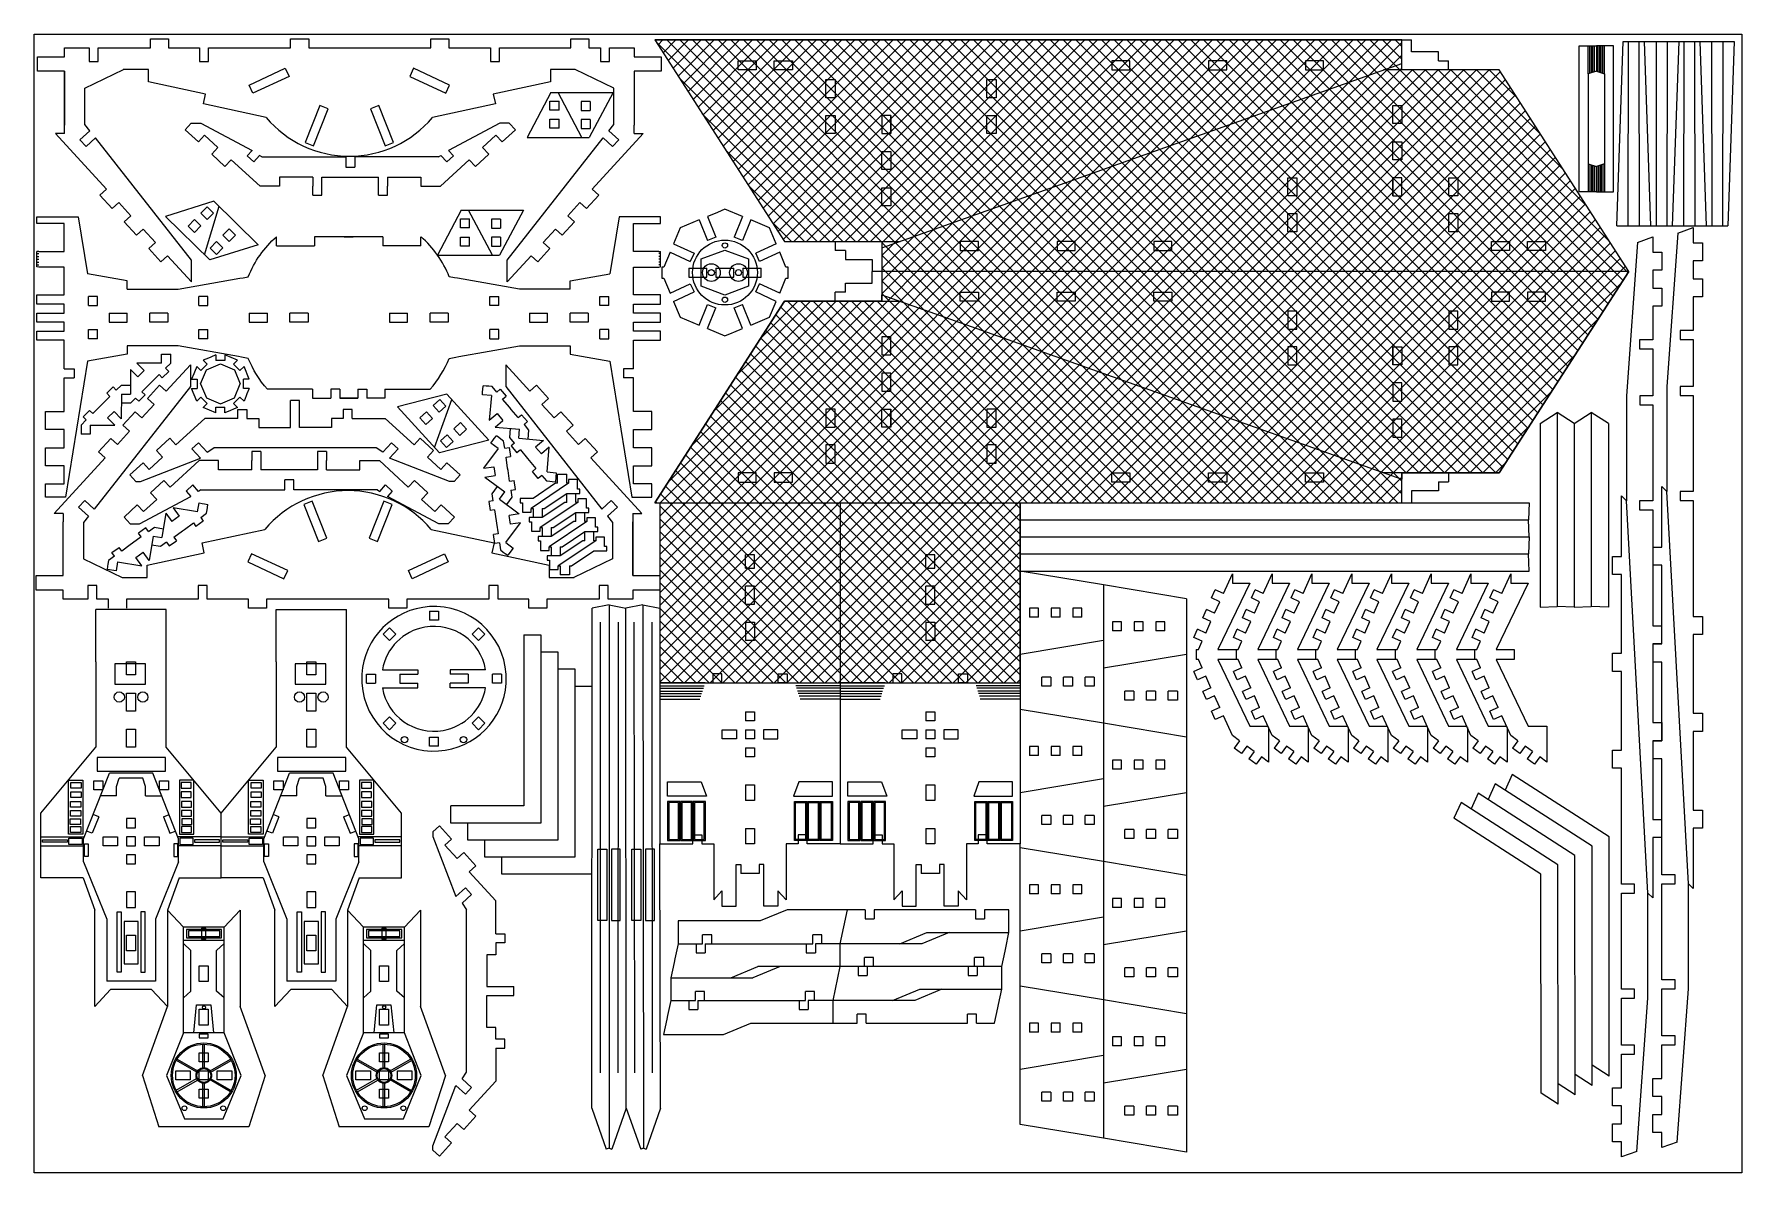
# Model space of a CAD drawing. Extents: x -969 to -369, y 282 to 682.
import ezdxf

# ---------------------------------------------------------------- set-up
doc = ezdxf.new("R2010")
doc.units = 0
doc.layers.get('0').update_dxf_attribs({"linetype": 'CONTINUOUS'})
doc.layers.add('HATCH', color=6, linetype='CONTINUOUS')
doc.layers.add('PATTERN', color=4, linetype='CONTINUOUS')

msp = doc.modelspace()

# ---------------------------------------------------------------- hatches: boundary and pattern name
at = {"layer": 'HATCH'}
h = msp.add_hatch(dxfattribs=at)
h.set_pattern_fill('ANSI37', color=256, style=0)
edge = h.paths.add_edge_path()
edge.add_line((-751.16, 679.57), (-705.6, 608.82))
edge.add_line((-705.6, 608.82), (-671.35, 608.82))
edge.add_line((-671.35, 608.82), (-671.35, 587.77))
edge.add_line((-671.35, 587.77), (-705.6, 587.77))
edge.add_line((-705.6, 587.77), (-751.16, 517.02))
edge.add_line((-488.72, 679.57), (-751.16, 679.57))
edge.add_line((-488.72, 669.04), (-488.72, 679.57))
edge.add_line((-454.46, 669.04), (-488.72, 669.04))
edge.add_line((-408.9, 598.3), (-454.46, 669.04))
edge.add_line((-454.46, 527.55), (-408.9, 598.3))
edge.add_line((-488.72, 527.55), (-454.46, 527.55))
edge.add_line((-488.72, 517.02), (-488.72, 527.55))
edge.add_line((-622.74, 517.02), (-488.72, 517.02))
edge.add_line((-622.74, 453.7), (-622.74, 517.02))
edge.add_line((-749.38, 453.7), (-622.74, 453.7))
edge.add_line((-749.38, 517.02), (-749.38, 453.7))
edge.add_line((-705.6, 587.77), (-751.16, 517.02))
edge.add_line((-671.35, 587.77), (-705.6, 587.77))
edge.add_line((-671.35, 608.82), (-671.35, 587.77))
edge.add_line((-705.6, 608.82), (-671.35, 608.82))
edge.add_line((-751.16, 679.57), (-705.6, 608.82))
edge.add_line((-749.38, 517.02), (-749.38, 453.7))
edge.add_line((-749.38, 453.7), (-622.74, 453.7))
edge.add_line((-622.74, 453.7), (-622.74, 517.02))
edge.add_line((-622.74, 517.02), (-488.72, 517.02))
edge.add_line((-488.72, 517.02), (-488.72, 527.55))
edge.add_line((-488.72, 527.55), (-454.46, 527.55))
edge.add_line((-454.46, 527.55), (-408.9, 598.3))
edge.add_line((-408.9, 598.3), (-454.46, 669.04))
edge.add_line((-454.46, 669.04), (-488.72, 669.04))
edge.add_line((-488.72, 669.04), (-488.72, 679.57))
edge.add_line((-488.72, 679.57), (-751.16, 679.57))
edge.add_line((-488.72, 669.04), (-488.72, 679.57))
edge.add_line((-454.46, 669.04), (-488.72, 669.04))
edge.add_line((-408.9, 598.3), (-454.46, 669.04))
edge.add_line((-454.46, 527.55), (-408.9, 598.3))
edge.add_line((-488.72, 527.55), (-454.46, 527.55))
edge.add_line((-488.72, 517.02), (-488.72, 527.55))
edge.add_line((-622.74, 517.02), (-488.72, 517.02))
edge.add_line((-622.74, 453.7), (-622.74, 517.02))
edge.add_line((-749.38, 453.7), (-622.74, 453.7))
edge.add_line((-749.38, 517.02), (-749.38, 453.7))
edge.add_line((-488.72, 679.57), (-751.16, 679.57))
edge.add_line((-751.16, 679.57), (-705.6, 608.82))
edge.add_line((-705.6, 608.82), (-671.35, 608.82))
edge.add_line((-671.35, 608.82), (-671.35, 587.77))
edge.add_line((-671.35, 587.77), (-705.6, 587.77))
edge.add_line((-705.6, 587.77), (-751.16, 517.02))

# ---------------------------------------------------------------- linework, layer by layer
for p, q in [((-969.23, 681.62), (-369.23, 681.62)), ((-969.23, 281.62), (-969.23, 681.62)), ((-928.34, 676.83), (-928.34, 680)), ((-928.34, 680), (-921.99, 680)), ((-921.99, 680), (-921.99, 676.83)), ((-879.11, 676.83), (-879.11, 680)), ((-879.11, 680), (-872.76, 680)), ((-872.76, 680), (-872.76, 676.83)), ((-829.89, 676.83), (-829.89, 680)), ((-829.89, 680), (-823.54, 680)), ((-823.54, 680), (-823.54, 676.83)), ((-780.66, 676.83), (-780.66, 680)), ((-780.66, 680), (-774.31, 680)), ((-774.31, 680), (-774.31, 676.83)), ((-751.16, 679.57), (-705.6, 608.82)), ((-751.16, 679.57), (-485.26, 679.57)), ((-485.26, 675.4), (-485.26, 679.57)), ((-413.18, 614.3), (-410.93, 679.05)), ((-410.93, 679.05), (-371.9, 679.05)), ((-401.18, 614.3), (-403.42, 679.05)), ((-391.42, 679.05), (-393.66, 614.3)), ((-381.66, 614.3), (-383.9, 679.05)), ((-371.9, 679.05), (-374.15, 614.3)), ((-369.23, 681.62), (-369.23, 281.62)), ((-968.04, 668.57), (-968.04, 673.65)), ((-968.04, 673.65), (-958.52, 673.65)), ((-958.52, 673.65), (-958.52, 676.83)), ((-958.52, 676.83), (-949.88, 676.83)), ((-949.88, 676.83), (-949.88, 672.07)), ((-949.88, 672.07), (-946.71, 672.07)), ((-946.71, 672.07), (-946.71, 676.83)), ((-946.71, 676.83), (-928.34, 676.83)), ((-921.99, 676.83), (-911.18, 676.83)), ((-911.18, 676.83), (-911.18, 672.07)), ((-911.18, 672.07), (-908.01, 672.07)), ((-908.01, 672.07), (-908.01, 676.83)), ((-908.01, 676.83), (-879.11, 676.83)), ((-872.76, 676.83), (-829.89, 676.83)), ((-823.54, 676.83), (-808.95, 676.83)), ((-808.95, 676.83), (-808.95, 672.07)), ((-808.95, 672.07), (-805.77, 672.07)), ((-805.77, 672.07), (-805.77, 676.83)), ((-805.77, 676.83), (-780.66, 676.83)), ((-774.31, 676.83), (-770.25, 676.83)), ((-770.25, 676.83), (-770.25, 672.07)), ((-770.25, 672.07), (-767.07, 672.07)), ((-767.07, 672.07), (-767.07, 676.83)), ((-767.07, 676.83), (-758.44, 676.83)), ((-758.44, 676.83), (-758.44, 673.65)), ((-758.44, 676.83), (-758.44, 673.65)), ((-758.44, 673.65), (-748.91, 673.65)), ((-748.91, 673.65), (-748.91, 668.57)), ((-721.88, 669.12), (-721.88, 672.3)), ((-721.88, 672.3), (-715.53, 672.3)), ((-715.53, 672.3), (-715.53, 669.12)), ((-709.18, 669.12), (-709.18, 672.3)), ((-709.18, 672.3), (-702.83, 672.3)), ((-702.83, 672.3), (-702.83, 669.12)), ((-584.21, 672.3), (-590.56, 672.3)), ((-590.56, 672.3), (-590.56, 669.12)), ((-584.21, 669.12), (-584.21, 672.3)), ((-550.22, 672.3), (-556.57, 672.3)), ((-556.57, 672.3), (-556.57, 669.12)), ((-550.22, 669.12), (-550.22, 672.3)), ((-516.24, 672.3), (-522.59, 672.3)), ((-522.59, 672.3), (-522.59, 669.12)), ((-516.24, 669.12), (-516.24, 672.3)), ((-475.87, 675.4), (-485.26, 675.4)), ((-475.87, 672.22), (-475.87, 675.4)), ((-475.87, 672.22), (-472.27, 672.22)), ((-472.27, 669.04), (-472.27, 672.22)), ((-426.35, 677.53), (-420.35, 677.53)), ((-426.35, 626.21), (-426.35, 677.53)), ((-420.35, 677.53), (-420.35, 668.57)), ((-414.35, 677.53), (-420.35, 677.53)), ((-414.35, 626.21), (-414.35, 677.53)), ((-958.52, 668.57), (-968.04, 668.57)), ((-958.52, 668.57), (-958.52, 649.69)), ((-958.52, 646.74), (-958.52, 668.57)), ((-951.42, 662.62), (-937.81, 669.21)), ((-929.09, 669.21), (-937.9, 669.21)), ((-929.09, 664.89), (-929.09, 669.21)), ((-893.68, 663.75), (-881.02, 669.66)), ((-879.68, 666.78), (-892.34, 660.88)), ((-881.02, 669.66), (-879.68, 666.78)), ((-835.94, 669.66), (-837.28, 666.78)), ((-837.28, 666.78), (-824.62, 660.88)), ((-823.28, 663.75), (-835.94, 669.66)), ((-779.14, 669.21), (-787.87, 669.21)), ((-787.87, 669.21), (-787.87, 664.89)), ((-765.54, 662.62), (-779.14, 669.21)), ((-758.44, 668.57), (-758.44, 649.69)), ((-748.91, 668.57), (-758.44, 668.57)), ((-715.53, 669.12), (-721.88, 669.12)), ((-715.53, 669.12), (-721.88, 669.12)), ((-702.83, 669.12), (-709.18, 669.12)), ((-671.35, 606.53), (-488.72, 671.33)), ((-590.56, 669.12), (-584.21, 669.12)), ((-556.57, 669.12), (-550.22, 669.12)), ((-522.59, 669.12), (-516.24, 669.12)), ((-454.46, 669.04), (-495.17, 669.04)), ((-488.72, 669.04), (-488.72, 671.33)), ((-408.9, 598.3), (-454.46, 669.04)), ((-420.35, 668.57), (-423.18, 667.66)), ((-423.18, 667.66), (-423.18, 636.08)), ((-420.35, 668.57), (-417.52, 667.66)), ((-417.52, 667.66), (-417.52, 636.08)), ((-951.42, 656.86), (-951.42, 662.62)), ((-909.03, 660.57), (-929.09, 664.89)), ((-909.78, 657.1), (-909.03, 660.57)), ((-892.34, 660.88), (-893.68, 663.75)), ((-824.62, 660.88), (-823.28, 663.75)), ((-787.87, 664.89), (-807.92, 660.57)), ((-807.92, 660.57), (-807.17, 657.1)), ((-787.67, 661.16), (-765.82, 661.16)), ((-765.54, 656.86), (-765.54, 662.62)), ((-691.02, 665.64), (-687.84, 665.64)), ((-691.02, 659.29), (-691.02, 665.64)), ((-687.84, 665.64), (-687.84, 659.29)), ((-634.46, 665.64), (-631.28, 665.64)), ((-634.46, 659.29), (-634.46, 665.64)), ((-631.28, 665.64), (-631.28, 659.29)), ((-951.42, 649.82), (-951.42, 656.86)), ((-887.66, 652.33), (-909.78, 657.1)), ((-868.86, 656.58), (-874.02, 643.59)), ((-871.07, 642.42), (-865.91, 655.4)), ((-865.91, 655.4), (-868.86, 656.58)), ((-848.09, 656.58), (-851.04, 655.4)), ((-851.04, 655.4), (-845.89, 642.42)), ((-842.94, 643.59), (-848.09, 656.58)), ((-807.17, 657.1), (-829.3, 652.33)), ((-765.54, 649.87), (-765.54, 656.86)), ((-687.84, 659.29), (-691.02, 659.29)), ((-631.28, 659.29), (-634.46, 659.29)), ((-491.84, 650.19), (-491.84, 656.54)), ((-491.84, 656.54), (-488.66, 656.54)), ((-488.66, 656.54), (-488.66, 650.19)), ((-949.67, 647.7), (-951.42, 649.87)), ((-914.07, 650.39), (-916.22, 648.05)), ((-911.54, 643.75), (-916.22, 648.05)), ((-914.07, 650.39), (-910.72, 650.39)), ((-910.72, 650.39), (-892.68, 640.78)), ((-805.65, 650.39), (-823.68, 640.78)), ((-802.29, 650.39), (-805.65, 650.39)), ((-804.83, 643.75), (-800.15, 648.05)), ((-802.29, 650.39), (-800.15, 648.05)), ((-767.28, 647.7), (-765.54, 649.87)), ((-758.44, 646.74), (-758.44, 649.69)), ((-691.02, 653.07), (-687.84, 653.07)), ((-691.02, 646.72), (-691.02, 653.07)), ((-687.84, 653.07), (-687.84, 646.72)), ((-668.23, 653.07), (-671.4, 653.07)), ((-671.4, 653.07), (-671.4, 646.72)), ((-668.23, 646.72), (-668.23, 653.07)), ((-668.23, 653.07), (-668.23, 646.72)), ((-634.46, 653.07), (-631.28, 653.07)), ((-634.46, 646.72), (-634.46, 653.07)), ((-631.28, 653.07), (-631.28, 646.72)), ((-488.66, 650.19), (-491.84, 650.19)), ((-958.52, 646.74), (-961.69, 646.74)), ((-961.69, 646.74), (-943.79, 627.21)), ((-949.67, 647.7), (-953.14, 644.52)), ((-950.99, 642.18), (-953.14, 644.52)), ((-947.68, 645.21), (-950.99, 642.18)), ((-913.89, 602.17), (-947.68, 645.21)), ((-909.39, 646.09), (-911.54, 643.75)), ((-904.71, 641.8), (-909.39, 646.09)), ((-874.02, 643.59), (-871.07, 642.42)), ((-845.89, 642.42), (-842.94, 643.59)), ((-811.65, 641.8), (-806.97, 646.09)), ((-806.97, 646.09), (-804.83, 643.75)), ((-803.07, 602.17), (-769.27, 645.21)), ((-796.05, 645.36), (-774.21, 645.36)), ((-755.26, 646.74), (-773.17, 627.21)), ((-769.27, 645.21), (-765.97, 642.18)), ((-767.28, 647.7), (-763.82, 644.52)), ((-765.97, 642.18), (-763.82, 644.52)), ((-758.44, 646.74), (-755.26, 646.74)), ((-687.84, 646.72), (-691.02, 646.72)), ((-671.4, 646.72), (-668.23, 646.72)), ((-631.28, 646.72), (-634.46, 646.72)), ((-491.84, 637.49), (-491.84, 643.84)), ((-491.84, 643.84), (-488.66, 643.84)), ((-488.66, 643.84), (-488.66, 637.49)), ((-904.71, 641.8), (-906.86, 639.46)), ((-902.18, 635.17), (-906.86, 639.46)), ((-900.03, 637.51), (-902.18, 635.17)), ((-889.86, 628.19), (-900.03, 637.51)), ((-894.42, 638.89), (-892.68, 640.78)), ((-894.42, 638.89), (-892.08, 636.74)), ((-890.01, 639.01), (-892.08, 636.74)), ((-889.19, 638.47), (-890.01, 639.01)), ((-889.19, 638.47), (-879.74, 638.47)), ((-879.74, 638.47), (-859.77, 638.47)), ((-859.77, 638.47), (-859.77, 634.95)), ((-836.63, 638.47), (-856.6, 638.47)), ((-856.6, 638.47), (-856.6, 634.95)), ((-827.17, 638.47), (-836.63, 638.47)), ((-827.17, 638.47), (-826.36, 639.01)), ((-826.51, 628.19), (-816.33, 637.51)), ((-826.36, 639.01), (-824.29, 636.74)), ((-821.95, 638.89), (-824.29, 636.74)), ((-821.95, 638.89), (-823.68, 640.78)), ((-816.33, 637.51), (-814.19, 635.17)), ((-814.19, 635.17), (-809.51, 639.46)), ((-811.65, 641.8), (-809.51, 639.46)), ((-671.4, 640.37), (-668.23, 640.37)), ((-671.4, 634.02), (-671.4, 640.37)), ((-668.23, 640.37), (-668.23, 634.02)), ((-488.66, 637.49), (-491.84, 637.49)), ((-423.18, 636.08), (-420.35, 635.18)), ((-417.52, 636.08), (-420.35, 635.18)), ((-871.29, 631.36), (-882.98, 631.36)), ((-882.98, 631.36), (-882.98, 628.19)), ((-871.29, 631.36), (-871.29, 628.19)), ((-868.12, 628.19), (-868.12, 631.36)), ((-868.12, 631.36), (-848.25, 631.36)), ((-859.77, 634.95), (-856.6, 634.95)), ((-848.25, 628.19), (-848.25, 631.36)), ((-845.08, 631.36), (-833.39, 631.36)), ((-845.08, 631.36), (-845.08, 628.19)), ((-833.39, 631.36), (-833.39, 628.19)), ((-668.23, 634.02), (-671.4, 634.02)), ((-528.78, 624.79), (-528.78, 631.14)), ((-528.78, 631.14), (-525.61, 631.14)), ((-525.61, 631.14), (-525.61, 624.79)), ((-488.66, 631.14), (-491.84, 631.14)), ((-491.84, 631.14), (-491.84, 624.79)), ((-491.84, 624.79), (-491.84, 631.14)), ((-488.66, 624.79), (-488.66, 631.14)), ((-472.22, 624.79), (-472.22, 631.14)), ((-472.22, 631.14), (-469.05, 631.14)), ((-469.05, 631.14), (-469.05, 624.79)), ((-420.35, 635.18), (-420.35, 626.21)), ((-943.79, 627.21), (-946.13, 625.06)), ((-946.13, 625.06), (-941.84, 620.38)), ((-882.98, 628.19), (-889.86, 628.19)), ((-871.29, 625.01), (-871.29, 628.19)), ((-871.29, 625.01), (-868.12, 625.01)), ((-868.12, 625.01), (-868.12, 628.19)), ((-848.25, 625.01), (-848.25, 628.19)), ((-848.25, 625.01), (-845.08, 625.01)), ((-845.08, 625.01), (-845.08, 628.19)), ((-833.39, 628.19), (-826.51, 628.19)), ((-770.83, 625.06), (-775.12, 620.38)), ((-773.17, 627.21), (-770.83, 625.06)), ((-671.4, 627.67), (-668.23, 627.67)), ((-671.4, 621.32), (-671.4, 627.67)), ((-668.23, 627.67), (-668.23, 621.32)), ((-525.61, 624.79), (-528.78, 624.79)), ((-491.84, 624.79), (-488.66, 624.79)), ((-469.05, 624.79), (-472.22, 624.79)), ((-420.35, 626.21), (-426.35, 626.21)), ((-420.35, 626.21), (-414.35, 626.21)), ((-939.5, 622.52), (-941.84, 620.38)), ((-939.5, 622.52), (-935.21, 617.84)), ((-906.06, 622.99), (-890.48, 607.67)), ((-819.16, 619.8), (-797.32, 619.8)), ((-777.46, 622.52), (-781.75, 617.84)), ((-777.46, 622.52), (-775.12, 620.38)), ((-668.23, 621.32), (-671.4, 621.32)), ((-528.78, 612.22), (-528.78, 618.57)), ((-528.78, 618.57), (-525.61, 618.57)), ((-525.61, 618.57), (-525.61, 612.22)), ((-472.22, 612.22), (-472.22, 618.57)), ((-472.22, 618.57), (-469.05, 618.57)), ((-469.05, 618.57), (-469.05, 612.22)), ((-968.27, 615.09), (-968.27, 617.43)), ((-968.27, 617.43), (-958.74, 617.43)), ((-958.74, 615.09), (-968.27, 615.09)), ((-958.74, 617.43), (-953.73, 617.43)), ((-958.74, 605.3), (-958.74, 615.09)), ((-953.73, 617.43), (-950.5, 597.38)), ((-935.21, 617.84), (-937.55, 615.7)), ((-937.55, 615.7), (-933.26, 611.02)), ((-930.92, 613.16), (-933.26, 611.02)), ((-930.92, 613.16), (-926.62, 608.48)), ((-923.11, 617.61), (-907.54, 602.29)), ((-786.04, 613.16), (-790.33, 608.48)), ((-786.04, 613.16), (-783.7, 611.02)), ((-779.41, 615.7), (-783.7, 611.02)), ((-781.75, 617.84), (-779.41, 615.7)), ((-763.67, 617.43), (-766.91, 597.38)), ((-758.66, 617.43), (-763.67, 617.43)), ((-749.14, 617.43), (-758.66, 617.43)), ((-758.66, 605.3), (-758.66, 615.09)), ((-758.66, 615.09), (-749.14, 615.09)), ((-749.14, 615.09), (-749.14, 617.43)), ((-525.61, 612.22), (-528.78, 612.22)), ((-469.05, 612.22), (-472.22, 612.22)), ((-413.18, 614.3), (-374.15, 614.3)), ((-391.67, 611.75), (-386.29, 613.66)), ((-386.29, 613.66), (-386.29, 608.37)), ((-926.62, 608.48), (-928.96, 606.34)), ((-928.96, 606.34), (-924.67, 601.66)), ((-846.71, 610.47), (-870.7, 610.47)), ((-860.29, 610.47), (-857.12, 610.47)), ((-787.99, 606.34), (-792.28, 601.66)), ((-790.33, 608.48), (-787.99, 606.34)), ((-705.6, 608.82), (-664.9, 608.82)), ((-687.8, 608.82), (-687.8, 605.64)), ((-671.35, 608.82), (-671.35, 606.53)), ((-637.48, 608.74), (-643.83, 608.74)), ((-643.83, 608.74), (-643.83, 605.57)), ((-637.48, 605.57), (-637.48, 608.74)), ((-603.49, 608.74), (-609.84, 608.74)), ((-609.84, 608.74), (-609.84, 605.57)), ((-603.49, 605.57), (-603.49, 608.74)), ((-569.5, 608.74), (-575.85, 608.74)), ((-575.85, 608.74), (-575.85, 605.57)), ((-569.5, 605.57), (-569.5, 608.74)), ((-457.23, 605.57), (-457.23, 608.75)), ((-457.23, 608.75), (-450.88, 608.75)), ((-450.88, 608.75), (-450.88, 605.57)), ((-444.53, 608.75), (-438.18, 608.75)), ((-444.53, 605.57), (-444.53, 608.75)), ((-444.53, 608.75), (-438.18, 608.75)), ((-438.18, 608.75), (-438.18, 605.57)), ((-405.9, 608.47), (-409.81, 554.61)), ((-405.9, 608.47), (-400.51, 610.38)), ((-400.51, 610.38), (-400.51, 605.09)), ((-391.67, 611.75), (-395.59, 557.89)), ((-386.29, 608.37), (-383.11, 608.37)), ((-383.11, 608.37), (-383.11, 602.02)), ((-967.64, 605.3), (-968.27, 605.26)), ((-968.27, 599.84), (-968.27, 605.26)), ((-968.27, 604.55), (-967.64, 604.55)), ((-968.27, 603.55), (-967.64, 603.55)), ((-968.27, 602.55), (-967.64, 602.55)), ((-968.27, 601.55), (-967.64, 601.55)), ((-968.27, 600.55), (-967.64, 600.55)), ((-967.64, 605.3), (-958.74, 605.3)), ((-922.33, 603.8), (-924.67, 601.66)), ((-922.33, 603.8), (-913.89, 594.59)), ((-913.89, 594.59), (-913.89, 602.17)), ((-827.55, 604), (-805.7, 604)), ((-794.62, 603.8), (-803.07, 594.59)), ((-803.07, 594.59), (-803.07, 602.17)), ((-794.62, 603.8), (-792.28, 601.66)), ((-749.77, 605.3), (-758.66, 605.3)), ((-749.77, 605.3), (-749.14, 605.26)), ((-749.14, 604.55), (-749.77, 604.55)), ((-749.14, 603.55), (-749.77, 603.55)), ((-749.14, 602.55), (-749.77, 602.55)), ((-749.14, 601.55), (-749.77, 601.55)), ((-749.14, 600.55), (-749.77, 600.55)), ((-749.14, 599.84), (-749.14, 605.26)), ((-684.2, 605.64), (-687.8, 605.64)), ((-684.2, 605.64), (-684.2, 602.47)), ((-684.2, 602.47), (-674.81, 602.47)), ((-674.81, 602.47), (-674.81, 598.3)), ((-643.83, 605.57), (-637.48, 605.57)), ((-609.84, 605.57), (-603.49, 605.57)), ((-575.85, 605.57), (-569.5, 605.57)), ((-450.88, 605.57), (-457.23, 605.57)), ((-438.18, 605.57), (-444.53, 605.57)), ((-400.51, 605.09), (-397.33, 605.09)), ((-397.33, 605.09), (-397.33, 598.74)), ((-383.11, 602.02), (-386.29, 602.02)), ((-386.29, 602.02), (-386.29, 595.67)), ((-967.64, 599.8), (-968.27, 599.84)), ((-958.74, 599.8), (-967.64, 599.8)), ((-958.74, 590.01), (-958.74, 599.8)), ((-936.52, 594.97), (-950.5, 597.38)), ((-936.52, 592.04), (-936.52, 594.97)), ((-780.89, 594.97), (-766.91, 597.38)), ((-780.89, 592.04), (-780.89, 594.97)), ((-758.66, 590.01), (-758.66, 599.8)), ((-758.66, 599.8), (-749.77, 599.8)), ((-749.77, 599.8), (-749.14, 599.84)), ((-684.2, 590.95), (-684.2, 594.12)), ((-684.2, 594.12), (-674.81, 594.12)), ((-674.81, 594.12), (-674.81, 598.3)), ((-408.9, 598.3), (-674.81, 598.3)), ((-408.9, 598.3), (-454.46, 527.55)), ((-397.33, 598.74), (-400.51, 598.74)), ((-400.51, 598.74), (-400.51, 592.39)), ((-386.29, 595.67), (-383.11, 595.67)), ((-383.11, 595.67), (-383.11, 589.32)), ((-968.27, 586.83), (-968.27, 590.01)), ((-968.27, 590.01), (-958.74, 590.01)), ((-749.14, 590.01), (-758.66, 590.01)), ((-749.14, 586.83), (-749.14, 590.01)), ((-684.2, 590.95), (-687.8, 590.95)), ((-687.8, 587.77), (-687.8, 590.95)), ((-671.35, 587.77), (-671.35, 590.06)), ((-671.35, 590.06), (-488.72, 525.26)), ((-643.83, 587.85), (-643.83, 591.02)), ((-643.83, 591.02), (-637.48, 591.02)), ((-637.48, 591.02), (-637.48, 587.85)), ((-609.84, 587.85), (-609.84, 591.02)), ((-609.84, 591.02), (-603.49, 591.02)), ((-603.49, 591.02), (-603.49, 587.85)), ((-575.85, 587.85), (-575.85, 591.02)), ((-575.85, 591.02), (-569.5, 591.02)), ((-569.5, 591.02), (-569.5, 587.85)), ((-450.88, 591.02), (-457.23, 591.02)), ((-457.23, 591.02), (-457.23, 587.84)), ((-450.88, 587.84), (-450.88, 591.02)), ((-438.18, 591.02), (-444.53, 591.02)), ((-444.53, 591.02), (-444.53, 587.84)), ((-438.18, 587.84), (-438.18, 591.02)), ((-400.51, 592.39), (-397.33, 592.39)), ((-397.33, 592.39), (-397.33, 586.04)), ((-383.11, 589.32), (-386.29, 589.32)), ((-386.29, 589.32), (-386.29, 577.51)), ((-958.74, 586.83), (-968.27, 586.83)), ((-968.27, 580.48), (-968.27, 583.66)), ((-968.27, 583.66), (-958.74, 583.66)), ((-958.74, 583.66), (-958.74, 586.83)), ((-758.66, 583.66), (-758.66, 586.83)), ((-758.66, 586.83), (-749.14, 586.83)), ((-749.14, 583.66), (-758.66, 583.66)), ((-751.16, 517.02), (-705.6, 587.77)), ((-749.14, 580.48), (-749.14, 583.66)), ((-705.6, 587.77), (-664.9, 587.77)), ((-637.48, 587.85), (-643.83, 587.85)), ((-603.49, 587.85), (-609.84, 587.85)), ((-569.5, 587.85), (-575.85, 587.85)), ((-525.61, 584.37), (-528.78, 584.37)), ((-528.78, 584.37), (-528.78, 578.02)), ((-525.61, 578.02), (-525.61, 584.37)), ((-469.05, 584.37), (-472.22, 584.37)), ((-472.22, 584.37), (-472.22, 578.02)), ((-469.05, 578.02), (-469.05, 584.37)), ((-457.23, 587.84), (-450.88, 587.84)), ((-444.53, 587.84), (-438.18, 587.84)), ((-444.53, 587.84), (-438.18, 587.84)), ((-397.33, 586.04), (-400.51, 586.04)), ((-400.51, 586.04), (-400.51, 574.23)), ((-958.74, 580.48), (-968.27, 580.48)), ((-968.27, 574.13), (-968.27, 577.31)), ((-968.27, 577.31), (-958.74, 577.31)), ((-958.74, 577.31), (-958.74, 580.48)), ((-758.66, 577.31), (-758.66, 580.48)), ((-758.66, 580.48), (-749.14, 580.48)), ((-749.14, 577.31), (-758.66, 577.31)), ((-749.14, 574.13), (-749.14, 577.31)), ((-528.78, 578.02), (-525.61, 578.02)), ((-472.22, 578.02), (-469.05, 578.02)), ((-386.29, 577.51), (-390.93, 577.51)), ((-390.93, 577.51), (-390.93, 574.33)), ((-958.74, 574.13), (-968.27, 574.13)), ((-958.74, 574.13), (-968.27, 574.13)), ((-958.74, 564.04), (-958.74, 574.13)), ((-936.52, 572.1), (-936.52, 569.17)), ((-780.89, 572.1), (-780.89, 569.17)), ((-758.66, 564.04), (-758.66, 574.13)), ((-758.66, 574.13), (-749.14, 574.13)), ((-668.23, 575.27), (-671.4, 575.27)), ((-671.4, 575.27), (-671.4, 568.92)), ((-668.23, 568.92), (-668.23, 575.27)), ((-525.61, 571.8), (-528.78, 571.8)), ((-528.78, 571.8), (-528.78, 565.45)), ((-525.61, 565.45), (-525.61, 571.8)), ((-491.84, 565.45), (-491.84, 571.8)), ((-491.84, 571.8), (-488.66, 571.8)), ((-491.84, 571.8), (-491.84, 565.45)), ((-488.66, 571.8), (-488.66, 565.45)), ((-469.05, 571.8), (-472.22, 571.8)), ((-472.22, 571.8), (-472.22, 565.45)), ((-469.05, 565.45), (-469.05, 571.8)), ((-400.51, 574.23), (-405.15, 574.23)), ((-405.15, 574.23), (-405.15, 571.05)), ((-405.15, 571.05), (-400.51, 571.05)), ((-400.51, 571.05), (-400.51, 554.61)), ((-390.93, 574.33), (-386.29, 574.33)), ((-386.29, 574.33), (-386.29, 557.89)), ((-958.74, 564.04), (-955.23, 564.04)), ((-950.5, 566.76), (-958.22, 519.03)), ((-955.23, 564.04), (-955.23, 560.87)), ((-936.52, 569.17), (-950.5, 566.76)), ((-922.8, 556.19), (-914.35, 565.41)), ((-914.35, 565.41), (-914.35, 557.83)), ((-803.54, 565.41), (-803.54, 557.83)), ((-795.09, 556.19), (-803.54, 565.41)), ((-780.89, 569.17), (-766.91, 566.76)), ((-766.91, 566.76), (-759.19, 519.03)), ((-758.66, 564.04), (-762.18, 564.04)), ((-762.18, 564.04), (-762.18, 560.87)), ((-671.4, 568.92), (-668.23, 568.92)), ((-528.78, 565.45), (-525.61, 565.45)), ((-488.66, 565.45), (-491.84, 565.45)), ((-472.22, 565.45), (-469.05, 565.45)), ((-958.74, 549.05), (-958.74, 560.87)), ((-958.74, 560.87), (-955.23, 560.87)), ((-935.37, 563.86), (-935.41, 555.18)), ((-929.43, 553.66), (-925.14, 558.34)), ((-922.8, 556.19), (-925.14, 558.34)), ((-795.09, 556.19), (-792.75, 558.34)), ((-788.46, 553.66), (-792.75, 558.34)), ((-758.66, 560.87), (-762.18, 560.87)), ((-758.66, 549.05), (-758.66, 560.87)), ((-668.23, 562.57), (-671.4, 562.57)), ((-671.4, 562.57), (-671.4, 556.22)), ((-668.23, 556.22), (-668.23, 562.57)), ((-488.66, 559.1), (-491.84, 559.1)), ((-491.84, 559.1), (-491.84, 552.75)), ((-488.66, 552.75), (-488.66, 559.1)), ((-914.35, 557.83), (-948.15, 514.78)), ((-927.09, 551.51), (-929.43, 553.66)), ((-875.98, 552.99), (-879.16, 552.99)), ((-855.53, 553.7), (-861.88, 553.7)), ((-861.88, 553.7), (-855.53, 553.7)), ((-824.24, 555.13), (-809.5, 539.01)), ((-803.54, 557.83), (-769.74, 514.78)), ((-790.8, 551.51), (-788.46, 553.66)), ((-671.4, 556.22), (-668.23, 556.22)), ((-491.84, 552.75), (-488.66, 552.75)), ((-409.81, 554.61), (-409.81, 517.67)), ((-400.51, 554.61), (-405.13, 554.61)), ((-405.13, 554.61), (-405.13, 551.43)), ((-395.59, 557.89), (-395.59, 520.95)), ((-386.29, 557.89), (-390.91, 557.89)), ((-390.91, 557.89), (-390.91, 554.72)), ((-390.91, 554.72), (-386.29, 554.72)), ((-386.29, 554.72), (-386.29, 520.95)), ((-965.22, 542.7), (-965.22, 549.05)), ((-965.22, 549.05), (-958.74, 549.05)), ((-938.02, 544.3), (-933.72, 548.98)), ((-931.38, 546.83), (-933.72, 548.98)), ((-931.38, 546.83), (-927.09, 551.51)), ((-841.56, 550.65), (-826.81, 534.53)), ((-786.51, 546.83), (-790.8, 551.51)), ((-786.51, 546.83), (-784.17, 548.98)), ((-779.88, 544.3), (-784.17, 548.98)), ((-752.18, 549.05), (-758.66, 549.05)), ((-752.18, 542.7), (-752.18, 549.05)), ((-687.84, 549.87), (-691.02, 549.87)), ((-691.02, 549.87), (-691.02, 543.52)), ((-687.84, 543.52), (-687.84, 549.87)), ((-671.4, 549.87), (-668.23, 549.87)), ((-671.4, 543.52), (-671.4, 549.87)), ((-668.23, 549.87), (-668.23, 543.52)), ((-668.23, 543.52), (-668.23, 549.87)), ((-631.28, 549.87), (-634.46, 549.87)), ((-634.46, 549.87), (-634.46, 543.52)), ((-631.28, 543.52), (-631.28, 549.87)), ((-488.66, 546.4), (-491.84, 546.4)), ((-491.84, 546.4), (-491.84, 540.05)), ((-488.66, 540.05), (-488.66, 546.4)), ((-440.13, 544.89), (-434.13, 548.75)), ((-434.13, 548.75), (-434.13, 480.54)), ((-428.13, 544.89), (-434.13, 548.75)), ((-428.13, 544.89), (-422.13, 548.75)), ((-422.13, 548.75), (-422.13, 480.54)), ((-416.13, 544.89), (-422.13, 548.75)), ((-405.13, 551.43), (-400.51, 551.43)), ((-400.51, 551.43), (-400.51, 517.67)), ((-958.74, 542.7), (-965.22, 542.7)), ((-958.74, 536.35), (-958.74, 542.7)), ((-939.97, 537.47), (-935.68, 542.15)), ((-935.68, 542.15), (-938.02, 544.3)), ((-807.3, 543.57), (-798.65, 542.82)), ((-782.22, 542.15), (-779.88, 544.3)), ((-777.93, 537.47), (-782.22, 542.15)), ((-758.66, 536.35), (-758.66, 542.7)), ((-758.66, 542.7), (-752.18, 542.7)), ((-691.02, 543.52), (-687.84, 543.52)), ((-668.23, 543.52), (-671.4, 543.52)), ((-634.46, 543.52), (-631.28, 543.52)), ((-491.84, 540.05), (-488.66, 540.05)), ((-440.13, 544.89), (-440.13, 480.34)), ((-428.13, 544.89), (-428.13, 480.34)), ((-428.13, 544.89), (-428.13, 480.34)), ((-416.13, 544.89), (-416.13, 480.34)), ((-965.22, 530), (-965.22, 536.35)), ((-965.22, 536.35), (-958.74, 536.35)), ((-946.6, 534.93), (-942.31, 539.61)), ((-944.26, 532.79), (-946.6, 534.93)), ((-939.97, 537.47), (-942.31, 539.61)), ((-849.03, 536.36), (-906.11, 536.36)), ((-892.73, 534.98), (-892.73, 531.81)), ((-889.56, 534.98), (-892.73, 534.98)), ((-889.56, 534.98), (-889.56, 531.81)), ((-869.69, 534.98), (-869.69, 531.81)), ((-866.52, 534.98), (-869.69, 534.98)), ((-866.52, 534.98), (-866.52, 531.81)), ((-777.93, 537.47), (-775.59, 539.61)), ((-771.3, 534.93), (-775.59, 539.61)), ((-773.64, 532.79), (-771.3, 534.93)), ((-752.18, 536.35), (-758.66, 536.35)), ((-752.18, 530), (-752.18, 536.35)), ((-687.84, 537.3), (-691.02, 537.3)), ((-691.02, 537.3), (-691.02, 530.95)), ((-687.84, 530.95), (-687.84, 537.3)), ((-631.28, 537.3), (-634.46, 537.3)), ((-634.46, 537.3), (-634.46, 530.95)), ((-631.28, 530.95), (-631.28, 537.3)), ((-958.74, 530), (-965.22, 530)), ((-962.16, 513.26), (-944.26, 532.79)), ((-958.74, 523.65), (-958.74, 530)), ((-911.3, 531.81), (-921.47, 522.49)), ((-904.42, 531.81), (-911.3, 531.81)), ((-904.42, 528.63), (-904.42, 531.81)), ((-892.73, 528.63), (-904.42, 528.63)), ((-892.73, 528.63), (-892.73, 531.81)), ((-889.56, 531.81), (-889.56, 528.63)), ((-869.69, 528.63), (-889.56, 528.63)), ((-869.69, 531.81), (-869.69, 528.63)), ((-866.52, 528.63), (-866.52, 531.81)), ((-866.52, 528.63), (-854.83, 528.63)), ((-854.83, 531.81), (-847.95, 531.81)), ((-854.83, 528.63), (-854.83, 531.81)), ((-847.95, 531.81), (-837.78, 522.49)), ((-755.73, 513.26), (-773.64, 532.79)), ((-758.66, 523.65), (-758.66, 530)), ((-758.66, 530), (-752.18, 530)), ((-691.02, 530.95), (-687.84, 530.95)), ((-634.46, 530.95), (-631.28, 530.95)), ((-965.22, 519.03), (-965.22, 523.65)), ((-965.22, 523.65), (-958.74, 523.65)), ((-923.62, 524.83), (-928.3, 520.53)), ((-921.47, 522.49), (-923.62, 524.83)), ((-915.86, 521.1), (-913.52, 523.25)), ((-911.45, 520.99), (-913.52, 523.25)), ((-878.04, 525.05), (-881.21, 525.05)), ((-881.21, 521.53), (-881.21, 525.05)), ((-878.04, 521.53), (-878.04, 525.05)), ((-847.8, 520.99), (-845.73, 523.25)), ((-843.39, 521.1), (-845.73, 523.25)), ((-837.78, 522.49), (-835.63, 524.83)), ((-835.63, 524.83), (-830.95, 520.53)), ((-810.87, 525.99), (-803.89, 520.83)), ((-752.18, 523.65), (-758.66, 523.65)), ((-752.18, 519.03), (-752.18, 523.65)), ((-715.53, 527.47), (-721.88, 527.47)), ((-721.88, 527.47), (-721.88, 524.29)), ((-715.53, 527.47), (-721.88, 527.47)), ((-721.88, 524.29), (-715.53, 524.29)), ((-715.53, 524.29), (-715.53, 527.47)), ((-709.18, 527.47), (-709.18, 524.29)), ((-702.83, 527.47), (-709.18, 527.47)), ((-709.18, 524.29), (-702.83, 524.29)), ((-702.83, 524.29), (-702.83, 527.47)), ((-590.56, 527.47), (-584.21, 527.47)), ((-590.56, 524.29), (-590.56, 527.47)), ((-584.21, 524.29), (-590.56, 524.29)), ((-584.21, 527.47), (-584.21, 524.29)), ((-556.57, 527.47), (-550.22, 527.47)), ((-556.57, 524.29), (-556.57, 527.47)), ((-550.22, 524.29), (-556.57, 524.29)), ((-550.22, 527.47), (-550.22, 524.29)), ((-522.59, 527.47), (-516.24, 527.47)), ((-522.59, 524.29), (-522.59, 527.47)), ((-516.24, 524.29), (-522.59, 524.29)), ((-516.24, 527.47), (-516.24, 524.29)), ((-454.46, 527.55), (-495.17, 527.55)), ((-488.72, 527.55), (-488.72, 525.26)), ((-475.87, 524.37), (-475.87, 521.19)), ((-475.87, 524.37), (-472.27, 524.37)), ((-472.27, 527.55), (-472.27, 524.37)), ((-397.33, 501.41), (-397.33, 522.68)), ((-395.59, 520.95), (-397.33, 522.68)), ((-958.22, 519.03), (-965.22, 519.03)), ((-951.46, 517.81), (-953.61, 515.47)), ((-948.15, 514.78), (-951.46, 517.81)), ((-932.98, 516.24), (-937.66, 511.95)), ((-930.84, 513.9), (-932.98, 516.24)), ((-932.16, 509.61), (-914.13, 519.21)), ((-926.15, 518.19), (-930.84, 513.9)), ((-926.15, 518.19), (-928.3, 520.53)), ((-915.86, 521.1), (-914.13, 519.21)), ((-910.64, 521.53), (-911.45, 520.99)), ((-910.64, 521.53), (-901.18, 521.53)), ((-901.18, 521.53), (-881.21, 521.53)), ((-858.07, 521.53), (-878.04, 521.53)), ((-871.54, 517.57), (-874.49, 516.4)), ((-874.49, 516.4), (-869.33, 503.42)), ((-866.38, 504.59), (-871.54, 517.57)), ((-848.61, 521.53), (-858.07, 521.53)), ((-846.36, 517.57), (-851.51, 504.59)), ((-848.61, 521.53), (-847.8, 520.99)), ((-848.56, 503.42), (-843.4, 516.4)), ((-843.4, 516.4), (-846.36, 517.57)), ((-843.39, 521.1), (-845.12, 519.21)), ((-827.09, 509.61), (-845.12, 519.21)), ((-833.1, 518.19), (-830.95, 520.53)), ((-833.1, 518.19), (-828.41, 513.9)), ((-828.41, 513.9), (-826.27, 516.24)), ((-826.27, 516.24), (-821.59, 511.95)), ((-769.74, 514.78), (-766.44, 517.81)), ((-766.44, 517.81), (-764.29, 515.47)), ((-759.19, 519.03), (-752.18, 519.03)), ((-751.16, 517.02), (-485.26, 517.02)), ((-749.38, 517.02), (-749.38, 397.14)), ((-686.06, 517.02), (-686.06, 397.14)), ((-622.74, 517.02), (-622.74, 397.14)), ((-475.87, 521.19), (-485.26, 521.19)), ((-485.26, 521.19), (-485.26, 517.02)), ((-485.26, 517.02), (-443.98, 517.02)), ((-443.98, 517.02), (-444.19, 511.02)), ((-411.56, 498.13), (-411.55, 519.4)), ((-409.81, 517.67), (-411.55, 519.4)), ((-402.25, 379.91), (-409.81, 517.67)), ((-400.51, 517.67), (-405.15, 517.67)), ((-405.15, 517.67), (-405.15, 514.49)), ((-388.03, 383.19), (-395.59, 520.95)), ((-386.29, 520.95), (-390.93, 520.95)), ((-390.93, 520.95), (-390.93, 517.77)), ((-390.93, 517.77), (-386.29, 517.77)), ((-386.29, 517.77), (-386.29, 477.05)), ((-958.99, 513.26), (-962.16, 513.26)), ((-958.99, 513.26), (-958.99, 510.3)), ((-958.99, 491.42), (-958.99, 510.3)), ((-950.14, 512.3), (-953.61, 515.47)), ((-950.14, 512.3), (-951.89, 510.12)), ((-951.89, 510.12), (-951.89, 503.13)), ((-935.52, 509.61), (-937.66, 511.95)), ((-922.94, 513.32), (-924.32, 504.76)), ((-823.73, 509.61), (-821.59, 511.95)), ((-790.71, 511.83), (-795.28, 511.83)), ((-767.75, 512.3), (-764.29, 515.47)), ((-767.75, 512.3), (-766.01, 510.12)), ((-766.01, 510.18), (-766.01, 503.13)), ((-758.91, 513.26), (-758.91, 491.42)), ((-758.91, 513.26), (-755.73, 513.26)), ((-758.91, 491.42), (-758.91, 510.3)), ((-622.74, 511.02), (-444.19, 511.02)), ((-443.98, 505.02), (-444.19, 511.02)), ((-405.15, 514.49), (-400.51, 514.49)), ((-400.51, 514.49), (-400.51, 473.77)), ((-935.52, 509.61), (-932.16, 509.61)), ((-910.25, 502.9), (-888.13, 507.66)), ((-869.33, 503.42), (-866.38, 504.59)), ((-851.51, 504.59), (-848.56, 503.42)), ((-829.76, 507.66), (-807.64, 502.9)), ((-823.73, 509.61), (-827.09, 509.61)), ((-622.74, 505.02), (-443.98, 505.02)), ((-443.98, 505.02), (-444.19, 499.02)), ((-951.89, 503.13), (-951.89, 497.37)), ((-929.56, 495.1), (-909.5, 499.42)), ((-909.5, 499.42), (-910.25, 502.9)), ((-892.81, 499.12), (-894.15, 496.24)), ((-880.15, 493.21), (-892.81, 499.12)), ((-837.75, 493.21), (-825.09, 499.12)), ((-825.09, 499.12), (-823.75, 496.24)), ((-807.64, 502.9), (-808.39, 499.42)), ((-808.39, 499.42), (-788.33, 495.1)), ((-766.01, 503.13), (-766.01, 497.37)), ((-719.31, 494.08), (-719.31, 498.7)), ((-716.13, 498.7), (-719.31, 498.7)), ((-716.13, 494.08), (-716.13, 498.7)), ((-655.99, 494.08), (-655.99, 498.7)), ((-652.82, 498.7), (-655.99, 498.7)), ((-652.82, 494.08), (-652.82, 498.7)), ((-622.74, 499.02), (-444.19, 499.02)), ((-443.98, 493.02), (-444.19, 499.02)), ((-414.73, 491.78), (-414.73, 498.13)), ((-414.73, 498.13), (-411.56, 498.13)), ((-400.51, 501.41), (-397.33, 501.41)), ((-951.89, 497.37), (-938.28, 490.79)), ((-929.56, 490.79), (-929.56, 495.1)), ((-894.15, 496.24), (-881.49, 490.34)), ((-881.49, 490.34), (-880.15, 493.21)), ((-836.41, 490.34), (-837.75, 493.21)), ((-823.75, 496.24), (-836.41, 490.34)), ((-788.33, 495.1), (-788.33, 490.79)), ((-766.01, 497.37), (-779.61, 490.79)), ((-719.31, 494.08), (-716.13, 494.08)), ((-655.99, 494.08), (-652.82, 494.08)), ((-622.74, 493.02), (-443.98, 493.02)), ((-397.33, 495.06), (-400.51, 495.06)), ((-397.33, 467.42), (-397.33, 495.06)), ((-968.51, 486.34), (-968.51, 491.42)), ((-968.51, 491.42), (-958.99, 491.42)), ((-958.99, 486.34), (-968.51, 486.34)), ((-958.99, 483.17), (-958.99, 486.34)), ((-958.99, 483.17), (-958.99, 486.34)), ((-947.18, 487.93), (-950.35, 487.93)), ((-950.35, 487.93), (-950.35, 483.17)), ((-947.18, 483.17), (-947.18, 487.93)), ((-938.28, 490.79), (-929.56, 490.79)), ((-908.48, 487.93), (-911.65, 487.93)), ((-911.65, 487.93), (-911.65, 483.17)), ((-908.48, 483.17), (-908.48, 487.93)), ((-806.24, 487.93), (-809.42, 487.93)), ((-809.42, 487.93), (-809.42, 483.17)), ((-806.24, 483.17), (-806.24, 487.93)), ((-788.33, 490.79), (-779.53, 490.79)), ((-767.54, 487.93), (-770.72, 487.93)), ((-770.72, 487.93), (-770.72, 483.17)), ((-767.54, 483.17), (-767.54, 487.93)), ((-758.91, 491.42), (-749.38, 491.42)), ((-749.38, 486.34), (-758.91, 486.34)), ((-758.91, 486.34), (-758.91, 483.17)), ((-716.13, 487.73), (-719.31, 487.73)), ((-719.31, 481.38), (-719.31, 487.73)), ((-716.13, 481.38), (-716.13, 487.73)), ((-652.82, 487.73), (-655.99, 487.73)), ((-655.99, 481.38), (-655.99, 487.73)), ((-652.82, 481.38), (-652.82, 487.73)), ((-411.56, 491.78), (-414.73, 491.78)), ((-411.56, 464.14), (-411.56, 491.78)), ((-950.35, 483.17), (-958.99, 483.17)), ((-943.11, 483.17), (-947.18, 483.17)), ((-943.11, 479.99), (-943.11, 483.17)), ((-911.65, 483.17), (-936.76, 483.17)), ((-936.76, 483.17), (-936.76, 479.99)), ((-893.89, 483.17), (-908.48, 483.17)), ((-893.89, 479.99), (-893.89, 483.17)), ((-844.66, 483.17), (-887.54, 483.17)), ((-887.54, 483.17), (-887.54, 479.99)), ((-844.66, 479.99), (-844.66, 483.17)), ((-809.42, 483.17), (-838.31, 483.17)), ((-838.31, 483.17), (-838.31, 479.99)), ((-795.44, 483.17), (-806.24, 483.17)), ((-795.44, 479.99), (-795.44, 483.17)), ((-770.72, 483.17), (-789.09, 483.17)), ((-789.09, 483.17), (-789.09, 479.99)), ((-767.25, 481.14), (-773.2, 479.98)), ((-758.91, 483.17), (-767.54, 483.17)), ((-767.25, 481.14), (-767.25, 290.28)), ((-767.25, 481.14), (-761.29, 479.98)), ((-755.34, 481.14), (-761.29, 479.98)), ((-755.34, 481.14), (-755.15, 290.29)), ((-755.34, 481.14), (-749.38, 479.99)), ((-719.31, 481.38), (-716.13, 481.38)), ((-655.99, 481.38), (-652.82, 481.38)), ((-440.13, 480.34), (-434.13, 480.54)), ((-428.13, 480.34), (-434.13, 480.54)), ((-428.13, 480.34), (-422.13, 480.54)), ((-416.13, 480.34), (-422.13, 480.54)), ((-922.8, 479.46), (-947.55, 479.46)), ((-947.55, 461.14), (-947.55, 479.46)), ((-922.8, 461.14), (-922.8, 479.46)), ((-887.54, 479.99), (-893.89, 479.99)), ((-884.24, 461.14), (-884.24, 479.46)), ((-884.24, 479.46), (-859.48, 479.46)), ((-859.48, 461.14), (-859.48, 479.46)), ((-838.31, 479.99), (-844.66, 479.99)), ((-789.09, 479.99), (-795.44, 479.99)), ((-773.29, 304.3), (-773.2, 479.98)), ((-761.21, 304.3), (-761.29, 479.98)), ((-719.31, 475.03), (-716.13, 475.03)), ((-719.31, 475.03), (-719.31, 468.68)), ((-716.13, 475.03), (-716.13, 468.68)), ((-655.99, 475.03), (-652.82, 475.03)), ((-655.99, 475.03), (-655.99, 468.68)), ((-652.82, 475.03), (-652.82, 468.68)), ((-386.29, 477.05), (-383.11, 477.05)), ((-383.11, 477.05), (-383.11, 470.7)), ((-797.21, 470.64), (-791.21, 470.64)), ((-797.21, 470.64), (-797.21, 410.49)), ((-791.21, 470.64), (-791.21, 404.49)), ((-716.13, 468.68), (-719.31, 468.68)), ((-652.82, 468.68), (-655.99, 468.68)), ((-400.51, 473.77), (-397.33, 473.77)), ((-383.11, 470.7), (-386.29, 470.7)), ((-386.29, 470.7), (-386.29, 443.06)), ((-791.21, 464.64), (-785.21, 464.64)), ((-785.21, 464.64), (-785.21, 398.49)), ((-560.93, 465.46), (-560.93, 461.9)), ((-546.96, 465.46), (-546.96, 461.9)), ((-532.99, 465.46), (-532.99, 461.9)), ((-519.02, 465.46), (-519.02, 461.9)), ((-505.05, 465.46), (-505.05, 461.9)), ((-491.08, 465.46), (-491.08, 461.9)), ((-477.11, 465.46), (-477.11, 461.9)), ((-463.14, 465.46), (-463.14, 461.9)), ((-449.17, 465.46), (-449.17, 461.9)), ((-414.73, 457.79), (-414.73, 464.14)), ((-414.73, 464.14), (-411.56, 464.14)), ((-397.33, 467.42), (-400.51, 467.42)), ((-400.51, 467.42), (-400.51, 439.78)), ((-400.51, 467.42), (-397.33, 467.42)), ((-947.55, 461.14), (-947.55, 431.12)), ((-936.76, 456.52), (-936.76, 461.14)), ((-936.76, 461.14), (-933.59, 461.14)), ((-933.59, 456.52), (-936.76, 456.52)), ((-933.59, 461.14), (-933.59, 456.52)), ((-922.8, 431.12), (-922.8, 461.14)), ((-884.24, 461.14), (-884.24, 431.12)), ((-873.45, 456.52), (-873.45, 461.14)), ((-873.45, 461.14), (-870.27, 461.14)), ((-870.27, 456.52), (-873.45, 456.52)), ((-870.27, 461.14), (-870.27, 456.52)), ((-859.48, 431.12), (-859.48, 461.14)), ((-785.21, 458.64), (-779.21, 458.64)), ((-779.21, 458.64), (-779.21, 392.49)), ((-730.83, 456.88), (-730.83, 453.74)), ((-727.65, 456.88), (-730.83, 456.88)), ((-727.65, 453.74), (-727.65, 456.88)), ((-707.79, 453.74), (-707.79, 456.88)), ((-707.79, 456.88), (-704.61, 456.88)), ((-704.61, 456.88), (-704.61, 453.74)), ((-667.51, 456.88), (-667.51, 453.74)), ((-664.34, 456.88), (-667.51, 456.88)), ((-664.34, 453.74), (-664.34, 456.88)), ((-644.47, 453.74), (-644.47, 456.88)), ((-644.47, 456.88), (-641.3, 456.88)), ((-641.3, 456.88), (-641.3, 453.74)), ((-411.56, 457.79), (-414.73, 457.79)), ((-411.56, 430.15), (-411.56, 457.79)), ((-397.33, 461.07), (-400.51, 461.07)), ((-397.33, 433.43), (-397.33, 461.07)), ((-936.76, 443.82), (-936.76, 450.17)), ((-936.76, 450.17), (-933.59, 450.17)), ((-933.59, 450.17), (-933.59, 443.82)), ((-873.45, 443.82), (-873.45, 450.17)), ((-873.45, 450.17), (-870.27, 450.17)), ((-870.27, 450.17), (-870.27, 443.82)), ((-779.21, 452.64), (-773.21, 452.64)), ((-730.83, 453.74), (-727.65, 453.74)), ((-704.61, 453.74), (-707.79, 453.74)), ((-667.51, 453.74), (-664.34, 453.74)), ((-641.3, 453.74), (-644.47, 453.74)), ((-933.59, 443.82), (-936.76, 443.82)), ((-870.27, 443.82), (-873.45, 443.82)), ((-719.31, 443.61), (-716.13, 443.61)), ((-719.31, 443.61), (-719.31, 440.43)), ((-716.13, 440.43), (-719.31, 440.43)), ((-716.14, 443.61), (-716.13, 440.43)), ((-655.99, 443.61), (-652.82, 443.61)), ((-655.99, 443.61), (-655.99, 440.43)), ((-652.82, 440.43), (-655.99, 440.43)), ((-652.82, 443.61), (-652.82, 440.43)), ((-400.51, 439.78), (-397.33, 439.78)), ((-397.33, 439.78), (-397.33, 433.43)), ((-386.29, 443.06), (-383.11, 443.06)), ((-383.11, 443.06), (-383.11, 436.71)), ((-936.76, 431.12), (-936.76, 437.47)), ((-936.76, 437.47), (-933.59, 437.47)), ((-933.59, 437.47), (-933.59, 431.12)), ((-873.45, 431.12), (-873.45, 437.47)), ((-873.45, 437.47), (-870.27, 437.47)), ((-870.27, 437.47), (-870.27, 431.12)), ((-727.53, 437.26), (-722.45, 437.26)), ((-727.53, 434.09), (-727.53, 437.26)), ((-722.45, 434.09), (-727.53, 434.09)), ((-722.45, 437.26), (-722.45, 434.09)), ((-719.31, 437.26), (-716.13, 437.26)), ((-719.31, 437.26), (-719.31, 434.09)), ((-716.13, 434.09), (-719.31, 434.09)), ((-716.13, 437.26), (-716.13, 434.09)), ((-707.88, 437.26), (-712.96, 437.26)), ((-712.96, 437.26), (-712.96, 434.09)), ((-712.96, 434.09), (-707.88, 434.09)), ((-707.88, 434.09), (-707.88, 437.26)), ((-664.21, 437.26), (-659.13, 437.26)), ((-664.21, 434.09), (-664.21, 437.26)), ((-659.13, 434.09), (-664.21, 434.09)), ((-659.13, 437.26), (-659.13, 434.09)), ((-655.99, 437.26), (-652.82, 437.26)), ((-655.99, 437.26), (-655.99, 434.09)), ((-652.82, 434.09), (-655.99, 434.09)), ((-652.82, 437.26), (-652.82, 434.09)), ((-644.56, 437.26), (-649.64, 437.26)), ((-649.64, 437.26), (-649.64, 434.09)), ((-649.64, 434.09), (-644.56, 434.09)), ((-644.56, 434.09), (-644.56, 437.26)), ((-397.33, 433.43), (-400.51, 433.43)), ((-400.51, 433.43), (-400.51, 405.8)), ((-400.51, 433.43), (-397.33, 433.43)), ((-383.11, 436.71), (-386.29, 436.71)), ((-386.29, 436.71), (-386.29, 409.08)), ((-966.84, 407.92), (-947.55, 431.12)), ((-933.59, 431.12), (-936.76, 431.12)), ((-903.52, 407.92), (-922.8, 431.12)), ((-903.52, 407.92), (-884.24, 431.12)), ((-870.27, 431.12), (-873.45, 431.12)), ((-840.2, 407.92), (-859.48, 431.12)), ((-719.31, 430.91), (-716.13, 430.91)), ((-719.31, 430.91), (-719.31, 427.74)), ((-716.13, 427.74), (-719.31, 427.74)), ((-716.13, 430.91), (-716.13, 427.74)), ((-655.99, 430.91), (-652.82, 430.91)), ((-655.99, 430.91), (-655.99, 427.74)), ((-652.82, 427.74), (-655.99, 427.74)), ((-652.82, 430.91), (-652.82, 427.74)), ((-414.73, 423.8), (-414.73, 430.15)), ((-414.73, 430.15), (-411.56, 430.15)), ((-397.33, 427.08), (-400.51, 427.08)), ((-397.33, 386.36), (-397.33, 427.08)), ((-449.89, 421.55), (-452.38, 416.01)), ((-415.87, 399.68), (-449.89, 421.55)), ((-411.56, 423.8), (-414.73, 423.8)), ((-411.55, 383.08), (-411.56, 423.8)), ((-948.28, 416.18), (-948.28, 419.31)), ((-948.28, 419.31), (-945.11, 419.31)), ((-945.11, 416.18), (-948.28, 416.18)), ((-945.11, 419.31), (-945.11, 416.18)), ((-925.24, 416.18), (-925.24, 419.31)), ((-925.24, 419.31), (-922.07, 419.31)), ((-922.07, 416.18), (-925.24, 416.18)), ((-922.07, 419.31), (-922.07, 416.18)), ((-884.97, 416.18), (-884.97, 419.31)), ((-884.97, 419.31), (-881.79, 419.31)), ((-881.79, 416.18), (-884.97, 416.18)), ((-881.79, 419.31), (-881.79, 416.18)), ((-861.92, 416.18), (-861.93, 419.31)), ((-861.93, 419.31), (-858.75, 419.31)), ((-858.75, 416.18), (-861.92, 416.18)), ((-858.75, 419.31), (-858.75, 416.18)), ((-719.31, 417.95), (-716.13, 417.95)), ((-719.31, 417.95), (-719.31, 412.45)), ((-716.13, 417.95), (-716.13, 412.45)), ((-655.99, 417.95), (-652.82, 417.95)), ((-655.99, 417.95), (-655.99, 412.45)), ((-652.82, 417.95), (-652.82, 412.45)), ((-461.89, 414.99), (-464.38, 409.46)), ((-427.86, 393.12), (-461.89, 414.99)), ((-455.89, 418.27), (-458.38, 412.73)), ((-421.87, 396.4), (-455.89, 418.27)), ((-797.21, 410.49), (-822.87, 410.49)), ((-822.87, 404.49), (-822.87, 410.49)), ((-716.13, 412.45), (-719.31, 412.45)), ((-652.82, 412.45), (-655.99, 412.45)), ((-467.89, 411.71), (-470.37, 406.18)), ((-433.86, 389.85), (-467.89, 411.71)), ((-386.29, 409.08), (-383.11, 409.08)), ((-383.11, 409.08), (-383.11, 402.73)), ((-966.84, 385.21), (-966.84, 407.92)), ((-933.59, 406.05), (-936.76, 406.05)), ((-936.76, 406.05), (-936.76, 402.87)), ((-936.76, 402.87), (-933.59, 402.87)), ((-933.59, 402.87), (-933.59, 406.05)), ((-903.52, 385.21), (-903.52, 407.92)), ((-870.27, 406.05), (-873.45, 406.05)), ((-873.45, 406.05), (-873.45, 402.87)), ((-873.45, 402.87), (-870.27, 402.87)), ((-870.27, 402.87), (-870.27, 406.05)), ((-840.2, 385.21), (-840.2, 407.92)), ((-791.21, 404.49), (-822.87, 404.49)), ((-816.87, 398.49), (-816.87, 404.49)), ((-719.31, 402.64), (-716.13, 402.64)), ((-719.31, 402.64), (-719.31, 397.14)), ((-716.13, 402.64), (-716.13, 397.14)), ((-655.99, 402.64), (-652.82, 402.64)), ((-655.99, 402.64), (-655.99, 397.14)), ((-652.82, 402.64), (-652.82, 397.14)), ((-439.86, 386.57), (-470.37, 406.18)), ((-400.51, 405.8), (-397.33, 405.8)), ((-383.11, 402.73), (-386.29, 402.73)), ((-386.29, 402.73), (-386.29, 381.45)), ((-944.98, 396.53), (-944.98, 399.7)), ((-944.98, 399.7), (-939.9, 399.7)), ((-939.9, 396.52), (-944.98, 396.53)), ((-939.9, 399.7), (-939.9, 396.52)), ((-933.59, 399.7), (-936.76, 399.7)), ((-936.76, 399.7), (-936.76, 396.53)), ((-936.76, 396.53), (-933.59, 396.53)), ((-933.59, 396.53), (-933.59, 399.7)), ((-930.41, 396.52), (-930.41, 399.7)), ((-930.41, 399.7), (-925.33, 399.7)), ((-925.33, 396.53), (-930.41, 396.52)), ((-925.33, 399.7), (-925.33, 396.53)), ((-881.66, 396.53), (-881.66, 399.7)), ((-881.66, 399.7), (-876.58, 399.7)), ((-876.58, 396.52), (-881.66, 396.53)), ((-876.58, 399.7), (-876.58, 396.52)), ((-870.27, 399.7), (-873.45, 399.7)), ((-873.45, 399.7), (-873.45, 396.53)), ((-873.45, 396.53), (-870.27, 396.53)), ((-870.27, 396.53), (-870.27, 399.7)), ((-867.09, 396.52), (-867.1, 399.7)), ((-867.1, 399.7), (-862.02, 399.7)), ((-862.01, 396.53), (-867.09, 396.52)), ((-862.02, 399.7), (-862.01, 396.53)), ((-785.21, 398.49), (-816.87, 398.49)), ((-810.87, 392.49), (-810.87, 398.49)), ((-749.38, 397.14), (-737.79, 397.14)), ((-749.12, 304.31), (-749.38, 397.14)), ((-737.79, 397.14), (-737.79, 400.32)), ((-737.79, 400.32), (-734.62, 400.32)), ((-734.62, 400.32), (-734.62, 397.14)), ((-734.62, 397.14), (-730.47, 397.14)), ((-730.47, 397.14), (-730.47, 377.56)), ((-716.13, 397.14), (-719.31, 397.14)), ((-700.82, 397.14), (-704.97, 397.14)), ((-704.97, 397.14), (-704.97, 377.56)), ((-697.65, 400.32), (-700.82, 400.32)), ((-700.82, 400.32), (-700.82, 397.14)), ((-697.65, 397.14), (-697.65, 400.32)), ((-686.06, 397.14), (-697.65, 397.14)), ((-686.06, 397.14), (-674.48, 397.14)), ((-674.48, 397.14), (-674.48, 400.32)), ((-674.48, 400.32), (-671.3, 400.32)), ((-671.3, 400.32), (-671.3, 397.14)), ((-671.3, 397.14), (-667.16, 397.14)), ((-667.16, 397.14), (-667.16, 377.56)), ((-652.82, 397.14), (-655.99, 397.14)), ((-637.51, 397.14), (-641.65, 397.14)), ((-641.65, 397.14), (-641.65, 377.56)), ((-634.33, 400.32), (-637.51, 400.32)), ((-637.51, 400.32), (-637.51, 397.14)), ((-634.33, 397.14), (-634.33, 400.32)), ((-622.74, 397.14), (-634.33, 397.14)), ((-622.74, 298.62), (-622.74, 397.14)), ((-421.79, 312.26), (-421.87, 396.4)), ((-415.79, 315.53), (-415.87, 399.68)), ((-397.33, 399.45), (-400.51, 399.45)), ((-400.51, 399.45), (-400.51, 378.17)), ((-933.59, 393.35), (-936.76, 393.35)), ((-936.76, 393.35), (-936.76, 390.18)), ((-936.76, 390.18), (-933.59, 390.18)), ((-933.59, 390.18), (-933.59, 393.35)), ((-870.27, 393.35), (-873.45, 393.35)), ((-873.45, 393.35), (-873.45, 390.18)), ((-873.45, 390.18), (-870.27, 390.18)), ((-870.27, 390.18), (-870.27, 393.35)), ((-779.21, 392.49), (-810.87, 392.49)), ((-804.87, 386.49), (-804.87, 392.49)), ((-427.79, 308.98), (-427.86, 393.12)), ((-952.04, 385.21), (-966.84, 385.21)), ((-952.04, 385.21), (-947.95, 373.94)), ((-918.31, 385.21), (-922.4, 373.94)), ((-918.31, 385.21), (-903.52, 385.21)), ((-888.72, 385.21), (-903.52, 385.21)), ((-888.72, 385.21), (-884.63, 373.94)), ((-854.99, 385.21), (-859.08, 373.94)), ((-854.99, 385.21), (-840.2, 385.21)), ((-773.21, 386.49), (-804.87, 386.49)), ((-722.61, 375.33), (-722.61, 389.94)), ((-722.61, 389.94), (-720.95, 389.94)), ((-720.95, 389.94), (-720.95, 386.77)), ((-714.49, 386.77), (-720.95, 386.77)), ((-712.83, 389.94), (-714.49, 389.94)), ((-714.49, 389.94), (-714.49, 386.77)), ((-712.83, 375.33), (-712.83, 389.94)), ((-659.3, 375.33), (-659.3, 389.94)), ((-659.3, 389.94), (-657.63, 389.94)), ((-657.63, 389.94), (-657.63, 386.77)), ((-651.17, 386.77), (-657.63, 386.77)), ((-649.51, 389.94), (-651.17, 389.94)), ((-651.17, 389.94), (-651.17, 386.77)), ((-649.51, 375.33), (-649.51, 389.94)), ((-439.79, 309.56), (-439.86, 386.57)), ((-433.78, 305.7), (-433.86, 389.85)), ((-392.69, 386.36), (-397.33, 386.36)), ((-392.69, 383.19), (-392.69, 386.36)), ((-933.59, 380.39), (-936.76, 380.39)), ((-936.76, 380.39), (-936.76, 374.88)), ((-933.59, 374.88), (-933.59, 380.39)), ((-870.27, 380.39), (-873.45, 380.39)), ((-873.45, 380.39), (-873.45, 374.88)), ((-870.27, 374.88), (-870.27, 380.39)), ((-730.47, 377.56), (-727.56, 380.71)), ((-727.56, 380.71), (-727.56, 375.33)), ((-704.97, 377.56), (-707.89, 380.71)), ((-707.89, 380.71), (-707.89, 375.33)), ((-667.16, 377.56), (-664.24, 380.71)), ((-664.24, 380.71), (-664.24, 375.33)), ((-641.65, 377.56), (-644.57, 380.71)), ((-644.57, 380.71), (-644.57, 375.33)), ((-406.91, 383.08), (-411.55, 383.08)), ((-411.55, 346.14), (-411.55, 379.91)), ((-411.55, 379.91), (-406.91, 379.91)), ((-406.91, 379.91), (-406.91, 383.08)), ((-402.25, 342.96), (-402.25, 379.91)), ((-402.25, 379.91), (-400.51, 378.17)), ((-397.33, 349.42), (-397.33, 383.19)), ((-397.33, 383.19), (-392.69, 383.19)), ((-388.03, 346.24), (-388.03, 383.19)), ((-388.03, 383.19), (-386.29, 381.45)), ((-947.95, 340), (-947.95, 373.94)), ((-936.76, 374.88), (-933.59, 374.88)), ((-922.4, 373.94), (-922.4, 340)), ((-916.81, 367.91), (-922.4, 373.94)), ((-896.86, 373.94), (-902.45, 367.91)), ((-896.86, 373.94), (-896.86, 340)), ((-884.63, 340), (-884.63, 373.94)), ((-873.45, 374.88), (-870.27, 374.88)), ((-859.08, 373.94), (-859.09, 340)), ((-853.49, 367.91), (-859.08, 373.94)), ((-833.54, 373.94), (-839.13, 367.91)), ((-833.54, 373.94), (-833.54, 340)), ((-817.29, 316.93), (-817.29, 374.02)), ((-727.56, 375.33), (-722.61, 375.33)), ((-727.56, 375.33), (-722.61, 375.33)), ((-707.89, 375.33), (-712.83, 375.33)), ((-707.89, 375.33), (-712.83, 375.33)), ((-664.24, 375.33), (-659.3, 375.33)), ((-664.24, 375.33), (-659.3, 375.33)), ((-644.57, 375.33), (-649.51, 375.33)), ((-644.57, 375.33), (-649.51, 375.33)), ((-902.45, 367.91), (-916.81, 367.91)), ((-839.13, 367.91), (-853.49, 367.91)), ((-936.76, 359.58), (-936.76, 365.08)), ((-936.76, 365.08), (-933.59, 365.08)), ((-933.59, 365.08), (-933.59, 359.58)), ((-873.45, 359.58), (-873.45, 365.08)), ((-873.45, 365.08), (-870.27, 365.08)), ((-870.27, 365.08), (-870.27, 359.58)), ((-933.59, 359.58), (-936.76, 359.58)), ((-911.22, 348.86), (-911.22, 354.36)), ((-911.22, 354.36), (-908.04, 354.36)), ((-908.04, 354.36), (-908.04, 348.86)), ((-870.27, 359.58), (-873.45, 359.58)), ((-847.9, 348.86), (-847.9, 354.36)), ((-847.9, 354.36), (-844.72, 354.36)), ((-844.72, 354.36), (-844.72, 348.86)), ((-629.26, 354.11), (-714.93, 354.11)), ((-908.04, 348.86), (-911.22, 348.86)), ((-844.72, 348.86), (-847.9, 348.86)), ((-745.53, 350.16), (-716.72, 350.16)), ((-392.71, 349.42), (-397.33, 349.42)), ((-392.71, 346.24), (-392.71, 349.42)), ((-942.36, 346.03), (-947.95, 340)), ((-928, 346.03), (-942.36, 346.03)), ((-922.4, 340), (-928, 346.03)), ((-879.04, 346.03), (-884.63, 340)), ((-864.68, 346.03), (-879.04, 346.03)), ((-859.09, 340), (-864.68, 346.03)), ((-800.66, 343.89), (-800.66, 347.06)), ((-406.93, 346.14), (-411.55, 346.14)), ((-411.55, 326.52), (-411.55, 342.96)), ((-411.55, 342.96), (-406.93, 342.96)), ((-406.93, 342.96), (-406.93, 346.14)), ((-406.17, 289.1), (-402.25, 342.96)), ((-397.33, 329.8), (-397.33, 346.24)), ((-397.33, 346.24), (-392.71, 346.24)), ((-391.95, 292.38), (-388.03, 346.24)), ((-931.18, 315.83), (-922.4, 340)), ((-911.22, 333.55), (-911.22, 339.06)), ((-911.22, 339.06), (-908.04, 339.06)), ((-908.04, 339.06), (-908.04, 333.55)), ((-888.08, 315.83), (-896.86, 340)), ((-867.86, 315.83), (-859.09, 340)), ((-847.9, 333.55), (-847.9, 339.06)), ((-847.9, 339.06), (-844.72, 339.06)), ((-844.72, 339.06), (-844.72, 333.55)), ((-824.76, 315.83), (-833.54, 340)), ((-908.04, 333.55), (-911.22, 333.55)), ((-844.72, 333.55), (-847.9, 333.55)), ((-406.91, 326.52), (-411.55, 326.52)), ((-406.91, 323.35), (-406.91, 326.52)), ((-392.69, 329.8), (-397.33, 329.8)), ((-397.33, 314.81), (-397.33, 326.63)), ((-397.33, 326.63), (-392.69, 326.63)), ((-392.69, 326.63), (-392.69, 329.8)), ((-911.22, 320.59), (-911.22, 323.77)), ((-911.22, 323.77), (-908.04, 323.77)), ((-908.04, 320.59), (-911.22, 320.59)), ((-908.04, 323.77), (-908.04, 320.59)), ((-847.9, 320.59), (-847.9, 323.77)), ((-847.9, 323.77), (-844.72, 323.77)), ((-844.72, 320.59), (-847.9, 320.59)), ((-844.72, 323.77), (-844.72, 320.59)), ((-415.79, 315.53), (-421.8, 319.39)), ((-411.55, 311.53), (-411.55, 323.35)), ((-411.55, 323.35), (-406.91, 323.35)), ((-931.18, 315.83), (-925.42, 297.8)), ((-919.47, 314.24), (-919.47, 317.42)), ((-919.47, 317.42), (-914.39, 317.42)), ((-914.39, 314.24), (-919.47, 314.24)), ((-914.39, 317.42), (-914.39, 314.24)), ((-911.22, 314.24), (-911.22, 317.42)), ((-911.22, 317.42), (-908.04, 317.42)), ((-908.04, 314.24), (-911.22, 314.24)), ((-908.04, 317.42), (-908.04, 314.24)), ((-904.91, 314.24), (-904.91, 317.42)), ((-904.91, 317.42), (-899.83, 317.42)), ((-899.83, 314.24), (-904.91, 314.24)), ((-899.83, 317.42), (-899.83, 314.24)), ((-888.08, 315.83), (-893.84, 297.8)), ((-867.86, 315.83), (-862.11, 297.8)), ((-856.16, 314.24), (-856.16, 317.42)), ((-856.16, 317.42), (-851.08, 317.42)), ((-851.08, 314.24), (-856.16, 314.24)), ((-851.08, 317.42), (-851.08, 314.24)), ((-847.9, 314.24), (-847.9, 317.42)), ((-847.9, 317.42), (-844.72, 317.42)), ((-844.72, 314.24), (-847.9, 314.24)), ((-844.72, 317.42), (-844.72, 314.24)), ((-841.59, 314.24), (-841.59, 317.42)), ((-841.59, 317.42), (-836.51, 317.42)), ((-836.51, 314.24), (-841.59, 314.24)), ((-836.51, 317.42), (-836.51, 314.24)), ((-824.76, 315.83), (-830.52, 297.8)), ((-427.79, 308.98), (-433.79, 312.83)), ((-421.79, 312.26), (-427.79, 316.11)), ((-400.51, 308.46), (-400.51, 314.81)), ((-400.51, 314.81), (-397.33, 314.81)), ((-911.22, 307.89), (-911.22, 311.07)), ((-911.22, 311.07), (-908.04, 311.07)), ((-908.04, 307.89), (-911.22, 307.89)), ((-908.04, 311.07), (-908.04, 307.89)), ((-847.9, 307.89), (-847.9, 311.07)), ((-847.9, 311.07), (-844.72, 311.07)), ((-844.72, 307.89), (-847.9, 307.89)), ((-844.72, 311.07), (-844.72, 307.89)), ((-433.78, 305.7), (-439.79, 309.56)), ((-414.73, 305.18), (-414.73, 311.53)), ((-414.73, 311.53), (-411.55, 311.53)), ((-397.33, 308.46), (-400.51, 308.46)), ((-397.33, 302.11), (-397.33, 308.46)), ((-773.29, 304.3), (-768.2, 289.94)), ((-761.21, 304.3), (-766.29, 289.94)), ((-761.21, 304.3), (-756.1, 289.95)), ((-749.12, 304.31), (-754.2, 289.95)), ((-411.55, 305.18), (-414.73, 305.18)), ((-411.55, 298.83), (-411.55, 305.18)), ((-400.51, 295.76), (-400.51, 302.11)), ((-400.51, 302.11), (-397.33, 302.11)), ((-893.84, 297.8), (-925.42, 297.8)), ((-830.52, 297.8), (-862.11, 297.8)), ((-414.73, 292.48), (-414.73, 298.83)), ((-414.73, 298.83), (-411.55, 298.83)), ((-397.33, 295.76), (-400.51, 295.76)), ((-397.33, 290.48), (-397.33, 295.76)), ((-767.25, 290.28), (-768.2, 289.94)), ((-767.25, 290.28), (-766.29, 289.94)), ((-755.15, 290.29), (-756.1, 289.95)), ((-755.15, 290.29), (-754.2, 289.95)), ((-411.55, 292.48), (-414.73, 292.48)), ((-411.55, 287.2), (-411.55, 292.48)), ((-406.17, 289.1), (-411.55, 287.2)), ((-391.95, 292.38), (-397.33, 290.48)), ((-369.23, 281.62), (-969.23, 281.62))]:
    msp.add_line(p, q)
at = {"color": 7}
for p, q in [((-879.16, 543.46), (-879.16, 552.99)), ((-875.98, 543.46), (-875.98, 552.99)), ((-909.25, 546.64), (-919.42, 537.31)), ((-897.64, 546.64), (-909.25, 546.64)), ((-897.64, 549.81), (-894.47, 549.81)), ((-897.64, 546.64), (-897.64, 549.81)), ((-894.47, 549.81), (-894.47, 546.64)), ((-894.47, 546.64), (-890.34, 546.64)), ((-890.34, 546.64), (-890.34, 543.46)), ((-860.67, 546.64), (-864.8, 546.64)), ((-864.8, 546.64), (-864.8, 543.46)), ((-857.5, 549.81), (-860.67, 549.81)), ((-860.67, 549.81), (-860.67, 546.64)), ((-857.5, 546.64), (-857.5, 549.81)), ((-857.5, 546.64), (-845.89, 546.64)), ((-845.89, 546.64), (-835.72, 537.31)), ((-890.34, 543.46), (-879.16, 543.46)), ((-864.8, 543.46), (-875.98, 543.46)), ((-921.56, 539.65), (-926.24, 535.36)), ((-924.1, 533.02), (-926.24, 535.36)), ((-919.42, 537.31), (-921.56, 539.65)), ((-913.8, 535.93), (-911.47, 538.08)), ((-910.77, 532.63), (-913.8, 535.93)), ((-908.42, 534.76), (-911.47, 538.08)), ((-908.42, 534.76), (-906.11, 536.36)), ((-846.72, 534.76), (-849.03, 536.36)), ((-846.72, 534.76), (-843.67, 538.08)), ((-844.37, 532.63), (-841.34, 535.93)), ((-841.34, 535.93), (-843.67, 538.08)), ((-835.72, 537.31), (-833.57, 539.65)), ((-833.57, 539.65), (-828.89, 535.36)), ((-831.04, 533.02), (-828.89, 535.36)), ((-930.92, 531.07), (-935.61, 526.78)), ((-931.9, 524.44), (-910.77, 532.63)), ((-928.78, 528.73), (-930.92, 531.07)), ((-924.1, 533.02), (-928.78, 528.73)), ((-823.24, 524.44), (-844.37, 532.63)), ((-831.04, 533.02), (-826.36, 528.73)), ((-826.36, 528.73), (-824.21, 531.07)), ((-824.21, 531.07), (-819.53, 526.78)), ((-933.46, 524.44), (-935.61, 526.78)), ((-933.46, 524.44), (-931.9, 524.44)), ((-821.68, 524.44), (-823.24, 524.44)), ((-821.68, 524.44), (-819.53, 526.78)), ((-829.21, 401.36), (-826.87, 403.51)), ((-822.58, 398.83), (-826.87, 403.51)), ((-829.21, 401.36), (-829.21, 399.8)), ((-829.21, 399.8), (-821.03, 378.67)), ((-824.92, 396.68), (-822.58, 398.83)), ((-820.63, 392), (-824.92, 396.68)), ((-820.63, 392), (-818.29, 394.15)), ((-814, 389.47), (-818.29, 394.15)), ((-816.34, 387.32), (-814, 389.47)), ((-807.01, 377.15), (-816.34, 387.32)), ((-821.03, 378.67), (-817.72, 381.7)), ((-818.9, 376.32), (-815.57, 379.37)), ((-817.72, 381.7), (-815.57, 379.37)), ((-818.9, 376.32), (-817.29, 374.02)), ((-807.01, 365.55), (-807.01, 377.15)), ((-807.01, 365.55), (-803.84, 365.55)), ((-807.01, 362.37), (-807.01, 358.25)), ((-803.84, 362.37), (-807.01, 362.37)), ((-803.84, 365.55), (-803.84, 362.37)), ((-807.01, 358.25), (-810.19, 358.25)), ((-810.19, 358.25), (-810.19, 347.06)), ((-810.19, 347.06), (-800.66, 347.06)), ((-810.19, 332.7), (-810.19, 343.89)), ((-810.19, 343.89), (-800.66, 343.89)), ((-807.01, 332.7), (-810.19, 332.7)), ((-807.01, 328.58), (-807.01, 332.7)), ((-803.84, 328.58), (-807.01, 328.58)), ((-807.01, 325.4), (-807.01, 313.79)), ((-807.01, 325.4), (-803.84, 325.4)), ((-803.84, 325.4), (-803.84, 328.58)), ((-829.21, 291.14), (-821.03, 312.27)), ((-821.03, 312.27), (-817.72, 309.24)), ((-818.9, 314.63), (-817.29, 316.93)), ((-818.9, 314.63), (-815.57, 311.58)), ((-807.01, 313.79), (-816.34, 303.62)), ((-817.72, 309.24), (-815.57, 311.58)), ((-814, 301.48), (-818.29, 296.8)), ((-816.34, 303.62), (-814, 301.48)), ((-820.63, 298.94), (-824.92, 294.26)), ((-824.92, 294.26), (-822.58, 292.12)), ((-820.63, 298.94), (-818.29, 296.8)), ((-829.21, 289.58), (-829.21, 291.14)), ((-829.21, 289.58), (-826.87, 287.44)), ((-822.58, 292.12), (-826.87, 287.44))]:
    msp.add_line(p, q, dxfattribs=at)
for points in [[(-787.67, 661.16), (-796.05, 645.36)], [(-776.75, 645.36), (-785.13, 661.16)], [(-765.82, 661.16), (-774.21, 645.36)], [(-787.99, 654.89), (-787.99, 658.06)], [(-787.99, 658.06), (-784.81, 658.06)], [(-784.81, 654.89), (-787.99, 654.89)], [(-784.81, 654.89), (-784.81, 658.06)], [(-777.06, 657.99), (-777.06, 654.81)], [(-773.89, 657.99), (-777.06, 657.99)], [(-777.06, 654.81), (-773.89, 654.81)], [(-773.89, 657.99), (-773.89, 654.81)], [(-787.99, 648.54), (-787.99, 651.71)], [(-787.99, 651.71), (-784.81, 651.71)], [(-784.81, 648.54), (-787.99, 648.54)], [(-784.81, 648.54), (-784.81, 651.71)], [(-777.06, 651.64), (-777.06, 648.46)], [(-773.89, 651.64), (-777.06, 651.64)], [(-777.06, 648.46), (-773.89, 648.46)], [(-773.89, 651.64), (-773.89, 648.46)], [(-906.06, 622.99), (-923.11, 617.61)], [(-910.68, 618.74), (-908.46, 621)], [(-908.42, 616.51), (-910.68, 618.74)], [(-909.35, 604.07), (-904.25, 621.21)], [(-908.46, 621), (-906.19, 618.78)], [(-908.42, 616.51), (-906.19, 618.78)], [(-819.16, 619.8), (-827.55, 604)], [(-808.24, 604), (-816.62, 619.8)], [(-797.32, 619.8), (-805.7, 604)], [(-726.53, 620.09), (-729.15, 619.01), (-729.97, 618.67), (-732.64, 617.56)], [(-720.41, 617.56), (-726.53, 620.09)], [(-915.14, 614.21), (-912.91, 616.48)], [(-912.87, 611.99), (-915.14, 614.21)], [(-912.91, 616.48), (-910.65, 614.25)], [(-912.87, 611.99), (-910.65, 614.25)], [(-900.72, 613.29), (-902.95, 611.03)], [(-898.46, 611.06), (-900.72, 613.29)], [(-819.48, 613.53), (-819.48, 616.7)], [(-819.48, 616.7), (-816.31, 616.7)], [(-816.31, 613.53), (-819.48, 613.53)], [(-816.31, 613.53), (-816.31, 616.7)], [(-808.56, 616.63), (-808.56, 613.45)], [(-805.38, 616.63), (-808.56, 616.63)], [(-808.56, 613.45), (-805.38, 613.45)], [(-805.38, 616.63), (-805.38, 613.45)], [(-742.24, 613.59), (-744.54, 608.02)], [(-735.57, 616.35), (-742.24, 613.59)], [(-735.57, 616.35), (-732.69, 609.09)], [(-732.64, 617.56), (-729.74, 610.26)], [(-720.41, 617.56), (-723.31, 610.26)], [(-717.48, 616.35), (-720.36, 609.09)], [(-710.81, 613.59), (-717.48, 616.35)], [(-708.51, 608.02), (-710.81, 613.59)], [(-890.48, 607.67), (-907.54, 602.29)], [(-905.18, 608.76), (-907.4, 606.5)], [(-907.4, 606.5), (-905.14, 604.27)], [(-902.91, 606.54), (-905.18, 608.76)], [(-902.91, 606.54), (-905.14, 604.27)], [(-902.95, 611.03), (-900.69, 608.8)], [(-898.46, 611.06), (-900.69, 608.8)], [(-884.05, 607.3), (-884.05, 610.47)], [(-884.05, 607.3), (-870.7, 607.3)], [(-870.7, 610.47), (-870.7, 607.3)], [(-846.71, 610.47), (-846.71, 607.3)], [(-833.35, 607.3), (-846.71, 607.3)], [(-833.35, 607.3), (-833.35, 610.47)], [(-819.48, 607.18), (-819.48, 610.35)], [(-819.48, 610.35), (-816.31, 610.35)], [(-816.31, 607.18), (-819.48, 607.18)], [(-816.31, 607.18), (-816.31, 610.35)], [(-808.56, 610.28), (-808.56, 607.1)], [(-805.38, 610.28), (-808.56, 610.28)], [(-808.56, 607.1), (-805.38, 607.1)], [(-805.38, 610.28), (-805.38, 607.1)], [(-744.54, 608.02), (-737.36, 604.68)], [(-729.74, 610.26), (-732.69, 609.09)], [(-720.36, 609.09), (-723.31, 610.26)], [(-708.51, 608.02), (-715.69, 604.68)], [(-745.76, 605.09), (-747.96, 599.77)], [(-745.76, 605.09), (-738.71, 601.8)], [(-737.36, 604.68), (-738.71, 601.8)], [(-714.34, 601.8), (-715.69, 604.68)], [(-707.29, 605.09), (-714.34, 601.8)], [(-705.09, 599.77), (-707.29, 605.09)], [(-918.65, 592.04), (-896.97, 595.88), (-895.82, 596.08), (-894.01, 596.4)], [(-798.76, 592.04), (-820.44, 595.88), (-821.58, 596.08), (-823.4, 596.4)], [(-748.75, 599.77), (-748.75, 595.96)], [(-747.96, 599.77), (-748.75, 599.77)], [(-748.75, 595.96), (-747.96, 595.96)], [(-747.96, 595.96), (-745.76, 590.65)], [(-739.23, 599.46), (-739.23, 596.28)], [(-739.23, 599.46), (-732.88, 599.46)], [(-739.23, 596.28), (-732.88, 596.28)], [(-732.88, 596.28), (-732.88, 599.46)], [(-729.7, 599.46), (-729.7, 596.28)], [(-729.7, 599.46), (-723.35, 599.46)], [(-729.7, 596.28), (-723.35, 596.28)], [(-723.35, 596.28), (-723.35, 599.46)], [(-720.18, 599.46), (-713.83, 599.46)], [(-720.18, 599.46), (-720.18, 596.28)], [(-720.18, 596.28), (-713.83, 596.28)], [(-713.83, 596.28), (-713.83, 599.46)], [(-707.29, 590.65), (-705.09, 595.96)], [(-704.3, 599.77), (-705.09, 599.77)], [(-705.09, 595.96), (-704.3, 595.96)], [(-704.3, 595.96), (-704.3, 599.77)], [(-950.11, 586.33), (-950.11, 589.5)], [(-946.93, 589.5), (-950.11, 589.5)], [(-946.93, 586.33), (-946.93, 589.5)], [(-936.52, 592.04), (-918.65, 592.04)], [(-911.41, 586.33), (-911.41, 589.5)], [(-908.23, 589.5), (-911.41, 589.5)], [(-908.23, 586.33), (-908.23, 589.5)], [(-809.17, 589.5), (-806, 589.5)], [(-809.17, 586.33), (-809.17, 589.5)], [(-806, 586.33), (-806, 589.5)], [(-780.89, 592.04), (-798.76, 592.04)], [(-770.47, 589.5), (-767.3, 589.5)], [(-770.47, 586.33), (-770.47, 589.5)], [(-767.3, 586.33), (-767.3, 589.5)], [(-745.76, 590.65), (-738.71, 593.94)], [(-744.54, 587.72), (-737.36, 591.06)], [(-738.71, 593.94), (-737.36, 591.06)], [(-715.69, 591.06), (-714.34, 593.94)], [(-708.51, 587.72), (-715.69, 591.06)], [(-707.29, 590.65), (-714.34, 593.94)], [(-950.11, 586.33), (-946.93, 586.33)], [(-942.87, 583.66), (-942.87, 580.48)], [(-942.87, 583.66), (-936.52, 583.66)], [(-936.52, 580.48), (-936.52, 583.66)], [(-928.56, 580.48), (-928.56, 583.66)], [(-922.21, 583.66), (-928.56, 583.66)], [(-922.21, 583.66), (-922.21, 580.48)], [(-911.41, 586.33), (-908.23, 586.33)], [(-893.64, 583.66), (-887.29, 583.66)], [(-893.64, 583.66), (-893.64, 580.48)], [(-887.29, 580.48), (-887.29, 583.66)], [(-879.34, 580.48), (-879.34, 583.66)], [(-872.99, 583.66), (-879.34, 583.66)], [(-872.99, 583.66), (-872.99, 580.48)], [(-844.42, 583.66), (-844.42, 580.48)], [(-844.42, 583.66), (-838.07, 583.66)], [(-838.07, 580.48), (-838.07, 583.66)], [(-823.76, 583.66), (-830.11, 583.66)], [(-830.11, 580.48), (-830.11, 583.66)], [(-823.76, 583.66), (-823.76, 580.48)], [(-806, 586.33), (-809.17, 586.33)], [(-795.19, 583.66), (-795.19, 580.48)], [(-795.19, 583.66), (-788.84, 583.66)], [(-788.84, 580.48), (-788.84, 583.66)], [(-774.54, 583.66), (-780.89, 583.66)], [(-780.89, 580.48), (-780.89, 583.66)], [(-774.54, 583.66), (-774.54, 580.48)], [(-767.3, 586.33), (-770.47, 586.33)], [(-744.54, 587.72), (-742.24, 582.15)], [(-742.24, 582.15), (-735.57, 579.39)], [(-735.57, 579.39), (-732.69, 586.65)], [(-732.69, 586.65), (-729.74, 585.48)], [(-732.64, 578.18), (-729.74, 585.48)], [(-723.31, 585.48), (-720.36, 586.65)], [(-720.41, 578.18), (-723.31, 585.48)], [(-717.48, 579.39), (-720.36, 586.65)], [(-717.48, 579.39), (-710.81, 582.15)], [(-710.81, 582.15), (-708.51, 587.72)], [(-950.11, 574.64), (-950.11, 577.82)], [(-950.11, 577.82), (-946.93, 577.82)], [(-946.93, 574.64), (-946.93, 577.82)], [(-942.87, 580.48), (-936.52, 580.48)], [(-922.21, 580.48), (-928.56, 580.48)], [(-911.41, 577.82), (-908.23, 577.82)], [(-911.41, 574.64), (-911.41, 577.82)], [(-908.23, 574.64), (-908.23, 577.82)], [(-893.64, 580.48), (-887.29, 580.48)], [(-872.99, 580.48), (-879.34, 580.48)], [(-844.42, 580.48), (-838.07, 580.48)], [(-823.76, 580.48), (-830.11, 580.48)], [(-806, 577.82), (-809.17, 577.82)], [(-809.17, 574.64), (-809.17, 577.82)], [(-806, 574.64), (-806, 577.82)], [(-795.19, 580.48), (-788.84, 580.48)], [(-774.54, 580.48), (-780.89, 580.48)], [(-767.3, 577.82), (-770.47, 577.82)], [(-770.47, 574.64), (-770.47, 577.82)], [(-767.3, 574.64), (-767.3, 577.82)], [(-732.64, 578.18), (-726.53, 575.64)], [(-726.53, 575.64), (-724.04, 576.67), (-723.35, 576.96), (-720.41, 578.18)], [(-946.93, 574.64), (-950.11, 574.64)], [(-918.65, 572.1), (-936.52, 572.1)], [(-894.01, 567.74), (-896.36, 568.16), (-897.43, 568.35), (-918.65, 572.1)], [(-908.23, 574.64), (-911.41, 574.64)], [(-823.4, 567.74), (-821.05, 568.16), (-819.97, 568.35), (-798.76, 572.1)], [(-809.17, 574.64), (-806, 574.64)], [(-798.76, 572.1), (-780.89, 572.1)], [(-770.47, 574.64), (-767.3, 574.64)], [(-924.44, 566.06), (-933.12, 566.09), (-930.57, 563.52)], [(-924.44, 566.06), (-924.43, 569.23)], [(-924.43, 569.23), (-923.36, 569.23), (-922.49, 569.22), (-921.25, 569.22)], [(-923.07, 564.25), (-921.26, 566.04)], [(-923.07, 564.25), (-921.95, 563.13)], [(-921.26, 568.14), (-921.25, 569.22)], [(-921.26, 567.26), (-921.26, 568.14)], [(-921.26, 566.04), (-921.26, 567.26)], [(-912.08, 564.82), (-912.88, 562.91), (-913.14, 562.28), (-913.93, 560.37)], [(-912.08, 564.82), (-910.68, 563.42)], [(-910.78, 558.78), (-908.73, 563.72), (-903.79, 565.76)], [(-908.44, 565.67), (-910.68, 563.42)], [(-905.38, 568.92), (-907.14, 568.19), (-907.94, 567.86), (-909.84, 567.07)], [(-909.84, 567.07), (-908.44, 565.67)], [(-905.38, 568.92), (-905.38, 566.93)], [(-902.21, 566.93), (-905.38, 566.93)], [(-903.79, 565.76), (-898.86, 563.72), (-896.81, 558.78)], [(-902.21, 568.92), (-902.21, 566.93)], [(-897.75, 567.07), (-902.21, 568.92)], [(-897.75, 567.07), (-899.15, 565.67)], [(-896.91, 563.42), (-899.15, 565.67)], [(-895.5, 564.82), (-896.91, 563.42)], [(-893.66, 560.37), (-895.5, 564.82)], [(-940.37, 556.58), (-938.57, 558.36)], [(-938.57, 558.36), (-935.4, 558.35)], [(-935.37, 563.86), (-932.82, 561.29)], [(-930.57, 563.52), (-932.82, 561.29)], [(-931.36, 556.03), (-928.7, 558.66), (-928.1, 559.27), (-925.32, 562.02)], [(-925.32, 562.02), (-924.2, 560.89)], [(-921.95, 563.13), (-924.2, 560.89)], [(-913.93, 560.37), (-911.95, 560.37)], [(-911.95, 560.37), (-911.95, 557.19)], [(-910.78, 558.78), (-908.73, 553.84)], [(-898.86, 553.84), (-896.81, 558.78)], [(-893.66, 560.37), (-895.64, 560.37)], [(-895.64, 557.19), (-895.64, 560.37)], [(-811.76, 554.92), (-811.66, 555.99), (-811.59, 556.85), (-811.48, 558.09)], [(-810.41, 557.99), (-811.48, 558.09)], [(-942.63, 554.34), (-945.39, 551.6), (-946.01, 550.98), (-948.67, 548.35)], [(-941.49, 557.7), (-943.75, 555.47)], [(-942.63, 554.34), (-943.75, 555.47)], [(-940.37, 556.58), (-941.49, 557.7)], [(-938.58, 555.19), (-938.62, 546.51)], [(-935.42, 552), (-938.6, 552.01)], [(-938.58, 555.19), (-935.41, 555.18)], [(-933.62, 553.79), (-935.42, 552)], [(-933.62, 553.79), (-932.5, 552.66)], [(-932.5, 552.66), (-930.25, 554.9)], [(-931.36, 556.03), (-930.25, 554.9)], [(-912.08, 552.73), (-913.93, 557.19)], [(-913.93, 557.19), (-911.95, 557.19)], [(-912.08, 552.73), (-910.68, 554.14)], [(-910.68, 554.14), (-908.44, 551.89)], [(-908.73, 553.84), (-903.79, 551.79)], [(-903.79, 551.79), (-898.86, 553.84)], [(-899.15, 551.89), (-896.91, 554.14)], [(-895.5, 552.73), (-896.91, 554.14)], [(-893.66, 557.19), (-895.64, 557.19)], [(-893.66, 557.19), (-894.47, 555.23), (-894.73, 554.6), (-895.5, 552.73)], [(-871.4, 556.87), (-887.28, 556.87)], [(-871.4, 556.87), (-871.4, 553.7)], [(-871.4, 553.7), (-865.05, 553.7)], [(-865.05, 556.87), (-865.05, 553.7)], [(-861.88, 556.87), (-865.05, 556.87)], [(-861.88, 556.87), (-861.88, 553.7)], [(-855.53, 556.87), (-852.35, 556.87)], [(-855.53, 556.87), (-855.53, 553.7)], [(-852.35, 556.87), (-852.35, 553.7)], [(-846, 553.7), (-852.35, 553.7)], [(-846, 556.87), (-846, 553.7)], [(-846, 556.87), (-830.13, 556.87)], [(-824.24, 555.13), (-841.56, 550.65)], [(-829.09, 551.13), (-826.74, 553.27)], [(-828.53, 536.41), (-822.53, 553.26)], [(-826.74, 553.27), (-824.6, 550.93)], [(-808.59, 554.65), (-811.76, 554.92)], [(-809.53, 557.92), (-810.41, 557.99)], [(-808.32, 557.81), (-809.53, 557.92)], [(-808.59, 554.65), (-809.34, 546), (-806.57, 548.33)], [(-806.68, 555.87), (-808.32, 557.81)], [(-806.68, 555.87), (-805.47, 556.89)], [(-805.47, 556.89), (-803.43, 554.46)], [(-804.64, 553.44), (-803.43, 554.46)], [(-799.17, 546.92), (-801.58, 549.79), (-802.13, 550.45), (-804.64, 553.44)], [(-950.92, 546.11), (-952.73, 544.32)], [(-952.04, 547.24), (-949.79, 549.47)], [(-950.92, 546.11), (-952.04, 547.24)], [(-948.67, 548.35), (-949.79, 549.47)], [(-943.42, 546.84), (-941.17, 549.08)], [(-940.87, 544.27), (-943.42, 546.84)], [(-938.62, 546.51), (-941.17, 549.08)], [(-909.84, 550.49), (-908.44, 551.89)], [(-905.38, 548.64), (-909.84, 550.49)], [(-905.38, 550.63), (-902.21, 550.63)], [(-905.38, 548.64), (-905.38, 550.63)], [(-902.21, 548.64), (-902.21, 550.63)], [(-897.75, 550.49), (-899.21, 549.88), (-900.27, 549.44), (-902.21, 548.64)], [(-897.75, 550.49), (-899.15, 551.89)], [(-833.77, 546.84), (-831.43, 548.99)], [(-831.63, 544.5), (-833.77, 546.84)], [(-831.63, 544.5), (-829.29, 546.65)], [(-831.43, 548.99), (-829.29, 546.65)], [(-826.94, 548.79), (-829.09, 551.13)], [(-826.94, 548.79), (-824.6, 550.93)], [(-806.57, 548.33), (-804.53, 545.9)], [(-799.17, 546.92), (-797.95, 547.94)], [(-795.91, 545.51), (-797.95, 547.94)], [(-952.73, 542.27), (-952.74, 541.15)], [(-949.56, 541.14), (-952.74, 541.15)], [(-952.73, 544.32), (-952.73, 543.09)], [(-952.73, 543.09), (-952.73, 542.27)], [(-949.55, 544.31), (-949.56, 541.14)], [(-949.55, 544.31), (-940.87, 544.27)], [(-824.11, 540.88), (-826.46, 538.73)], [(-821.97, 538.53), (-824.11, 540.88)], [(-819.43, 545.16), (-821.77, 543.02)], [(-821.77, 543.02), (-819.63, 540.68)], [(-817.29, 542.82), (-819.63, 540.68)], [(-817.29, 542.82), (-819.43, 545.16)], [(-808.73, 538), (-808.09, 538.86), (-807.58, 539.55), (-806.84, 540.55)], [(-807.3, 543.57), (-804.53, 545.9)], [(-805.97, 539.91), (-806.84, 540.55)], [(-802.09, 539.93), (-801.82, 543.1)], [(-798.93, 539.66), (-798.65, 542.82)], [(-797.12, 544.49), (-795.91, 545.51)], [(-797.12, 544.49), (-795.49, 542.55)], [(-795.49, 542.55), (-795.76, 539.38)], [(-809.5, 539.01), (-826.81, 534.53)], [(-826.46, 538.73), (-824.31, 536.39)], [(-821.97, 538.53), (-824.31, 536.39)], [(-806.18, 536.11), (-811.34, 529.13), (-807.76, 529.67)], [(-806.18, 536.11), (-808.73, 538)], [(-805.26, 539.38), (-805.97, 539.91)], [(-804.29, 538.66), (-805.26, 539.38)], [(-803.91, 536.15), (-804.29, 538.66)], [(-803.91, 536.15), (-802.34, 536.38)], [(-802.34, 536.38), (-801.87, 533.24)], [(-800.46, 537.99), (-802.09, 539.93)], [(-800.46, 537.99), (-801.67, 536.97)], [(-801.67, 536.97), (-799.63, 534.54)], [(-798.41, 535.56), (-799.63, 534.54)], [(-798.93, 539.66), (-790.28, 538.91)], [(-798.41, 535.56), (-795.91, 532.58), (-795.35, 531.91), (-792.94, 529.04)], [(-790.28, 538.91), (-793.05, 536.58)], [(-791.01, 534.15), (-793.05, 536.58)], [(-788.24, 536.48), (-791.01, 534.15)], [(-788.99, 527.83), (-788.24, 536.48)], [(-807.76, 529.67), (-807.29, 526.53)], [(-803.44, 533.01), (-801.87, 533.24)], [(-802.19, 524.59), (-802.74, 528.29), (-802.87, 529.14), (-803.44, 533.01)], [(-792.94, 529.04), (-794.15, 528.02)], [(-792.11, 525.59), (-794.15, 528.02)], [(-810.87, 525.99), (-807.29, 526.53)], [(-808.33, 520.16), (-806.45, 522.72)], [(-802.19, 524.59), (-800.62, 524.83)], [(-800.15, 521.69), (-800.62, 524.83)], [(-781.44, 523.87), (-794.58, 515.01)], [(-786.01, 523.87), (-793.88, 518.56)], [(-790.9, 526.61), (-792.11, 525.59)], [(-790.9, 526.61), (-789.26, 524.67)], [(-789.26, 524.67), (-788.03, 524.56)], [(-788.99, 527.83), (-785.82, 527.56)], [(-788.03, 524.56), (-787.22, 524.49)], [(-787.22, 524.49), (-786.1, 524.39)], [(-785.82, 527.56), (-786.1, 524.39)], [(-785.31, 523.87), (-786.01, 523.87)], [(-785.31, 523.87), (-785.31, 527.05)], [(-785.31, 527.05), (-784.14, 527.05), (-783.45, 527.05), (-782.13, 527.05)], [(-782.13, 523.87), (-782.13, 527.05)], [(-781.44, 523.87), (-782.13, 523.87)], [(-781.44, 525.14), (-781.44, 523.87)], [(-778.32, 525.14), (-779.49, 525.14), (-780.13, 525.14), (-781.44, 525.14)], [(-778.32, 521.84), (-778.32, 525.14)], [(-911.8, 513.81), (-911.3, 516.95)], [(-911.3, 516.95), (-910.24, 516.78), (-909.39, 516.64), (-908.16, 516.44)], [(-908.34, 515.38), (-908.16, 516.44)], [(-807.96, 517.65), (-809.53, 517.42)], [(-809.53, 517.42), (-809.06, 514.28)], [(-807.96, 517.65), (-808.33, 520.16)], [(-805.78, 518.28), (-803.89, 520.83)], [(-805.78, 518.28), (-798.81, 513.11)], [(-801.34, 518.94), (-803.23, 516.39)], [(-801.72, 521.45), (-800.15, 521.69)], [(-801.72, 521.45), (-801.34, 518.94)], [(-798.45, 518.56), (-798.45, 517.04)], [(-793.88, 518.56), (-798.45, 518.56)], [(-798.45, 517.04), (-797.69, 517.04)], [(-797.69, 517.04), (-797.69, 513.74)], [(-778.26, 517.14), (-791.41, 508.27)], [(-782.83, 517.14), (-790.71, 511.83)], [(-790.01, 515.01), (-782.13, 520.32)], [(-782.13, 517.14), (-782.83, 517.14)], [(-782.13, 520.32), (-777.56, 520.32)], [(-782.13, 517.14), (-782.13, 520.32)], [(-778.96, 517.14), (-778.96, 520.32)], [(-778.26, 517.14), (-778.96, 517.14)], [(-777.56, 521.84), (-778.32, 521.84)], [(-778.26, 518.41), (-778.26, 517.14)], [(-775.15, 518.41), (-776.32, 518.41), (-776.95, 518.41), (-778.26, 518.41)], [(-777.56, 520.32), (-777.56, 521.84)], [(-775.15, 515.11), (-775.15, 518.41)], [(-922.94, 513.32), (-920.82, 510.39)], [(-918.25, 512.25), (-920.82, 510.39)], [(-911.8, 513.81), (-920.37, 515.19), (-918.25, 512.25)], [(-909.79, 510.53), (-912.37, 508.67)], [(-910.72, 511.82), (-908.67, 513.31)], [(-910.72, 511.82), (-909.79, 510.53)], [(-908.67, 513.31), (-908.48, 514.51)], [(-908.48, 514.51), (-908.34, 515.38)], [(-807.49, 514.51), (-809.06, 514.28)], [(-807.49, 514.51), (-806.91, 510.66), (-806.78, 509.8), (-806.23, 506.1)], [(-798.81, 513.11), (-802.39, 512.58)], [(-801.92, 509.44), (-802.39, 512.58)], [(-797.69, 513.74), (-796.46, 513.74), (-795.85, 513.74), (-794.58, 513.74)], [(-795.28, 511.83), (-795.28, 510.31)], [(-795.28, 510.31), (-794.52, 510.31)], [(-794.58, 513.74), (-794.58, 515.01)], [(-794.58, 515.01), (-793.88, 515.01)], [(-794.52, 510.31), (-794.52, 507)], [(-793.88, 515.01), (-793.88, 511.83)], [(-790.71, 515.01), (-790.71, 511.83)], [(-790.71, 515.01), (-790.01, 515.01)], [(-775.09, 510.41), (-788.23, 501.54)], [(-779.66, 510.41), (-787.53, 505.1)], [(-786.83, 508.27), (-778.96, 513.59)], [(-778.96, 510.41), (-779.66, 510.41)], [(-778.96, 513.59), (-774.39, 513.59)], [(-778.96, 510.41), (-778.96, 513.59)], [(-775.78, 510.41), (-775.78, 513.59)], [(-775.09, 510.41), (-775.78, 510.41)], [(-774.39, 515.11), (-775.15, 515.11)], [(-775.09, 511.68), (-775.09, 510.41)], [(-771.97, 511.68), (-773.14, 511.68), (-773.78, 511.68), (-775.09, 511.68)], [(-774.39, 513.59), (-774.39, 515.11)], [(-771.97, 508.38), (-771.97, 511.68)], [(-931.58, 505.04), (-934.73, 502.76), (-935.44, 502.25), (-938.47, 500.05)], [(-929.94, 508.19), (-932.51, 506.33)], [(-931.58, 505.04), (-932.51, 506.33)], [(-929.01, 506.9), (-929.94, 508.19)], [(-929.01, 506.9), (-926.95, 508.39)], [(-927.45, 505.26), (-928.83, 496.69)], [(-927.45, 505.26), (-924.32, 504.76)], [(-926.95, 508.39), (-923.82, 507.89)], [(-920.19, 504.97), (-917.16, 507.17), (-916.46, 507.67), (-913.3, 509.96)], [(-920.19, 504.97), (-919.26, 503.68)], [(-913.3, 509.96), (-912.37, 508.67)], [(-806.23, 506.1), (-807.8, 505.86)], [(-807.33, 502.72), (-807.8, 505.86)], [(-803.5, 503), (-798.34, 509.97)], [(-798.34, 509.97), (-801.92, 509.44)], [(-794.52, 507), (-793.28, 507), (-792.67, 507), (-791.41, 507)], [(-792.1, 505.1), (-792.1, 503.58)], [(-787.53, 505.1), (-792.1, 505.1)], [(-791.41, 507), (-791.41, 508.27)], [(-791.41, 508.27), (-790.71, 508.27)], [(-790.71, 508.27), (-790.71, 505.1)], [(-787.53, 508.27), (-787.53, 505.1)], [(-787.53, 508.27), (-786.83, 508.27)], [(-783.66, 501.54), (-775.78, 506.86)], [(-775.78, 506.86), (-771.21, 506.86)], [(-775.78, 503.68), (-775.78, 506.86)], [(-772.61, 503.68), (-772.61, 506.86)], [(-771.21, 508.38), (-771.97, 508.38)], [(-771.91, 504.95), (-771.91, 503.68)], [(-768.8, 504.95), (-769.97, 504.95), (-770.6, 504.95), (-771.91, 504.95)], [(-771.21, 506.86), (-771.21, 508.38)], [(-768.8, 501.65), (-768.8, 504.95)], [(-941.05, 498.19), (-943.1, 496.7)], [(-941.98, 499.48), (-939.4, 501.34)], [(-941.05, 498.19), (-941.98, 499.48)], [(-938.47, 500.05), (-939.4, 501.34)], [(-933.52, 497.76), (-930.95, 499.62)], [(-928.83, 496.69), (-930.95, 499.62)], [(-924.82, 501.62), (-927.96, 502.12)], [(-922.76, 503.11), (-924.82, 501.62)], [(-922.76, 503.11), (-921.83, 501.82)], [(-921.83, 501.82), (-919.26, 503.68)], [(-805.76, 502.96), (-807.33, 502.72)], [(-805.76, 502.96), (-805.39, 500.44)], [(-805.39, 500.44), (-804.4, 499.71)], [(-804.4, 499.71), (-803.74, 499.22)], [(-803.74, 499.22), (-802.83, 498.56)], [(-803.5, 503), (-800.95, 501.11)], [(-800.95, 501.11), (-802.83, 498.56)], [(-792.1, 503.58), (-791.34, 503.58)], [(-791.34, 503.58), (-791.34, 500.27)], [(-791.34, 500.27), (-790.11, 500.27), (-789.5, 500.27), (-788.23, 500.27)], [(-788.93, 498.37), (-788.93, 496.84)], [(-784.36, 498.37), (-788.93, 498.37)], [(-788.23, 500.27), (-788.23, 501.54)], [(-788.23, 501.54), (-787.53, 501.54)], [(-787.53, 501.54), (-787.53, 498.37)], [(-771.91, 503.68), (-785.06, 494.81)], [(-776.48, 503.68), (-784.36, 498.37)], [(-784.36, 501.54), (-784.36, 498.37)], [(-784.36, 501.54), (-783.66, 501.54)], [(-780.48, 494.81), (-772.61, 500.13)], [(-775.78, 503.68), (-776.48, 503.68)], [(-771.91, 503.68), (-772.61, 503.68)], [(-772.61, 500.13), (-768.04, 500.13)], [(-768.04, 501.65), (-768.8, 501.65)], [(-768.04, 500.13), (-768.04, 501.65)], [(-943.43, 494.68), (-943.61, 493.57)], [(-940.47, 493.07), (-943.61, 493.57)], [(-943.3, 495.49), (-943.43, 494.68)], [(-943.1, 496.7), (-943.3, 495.49)], [(-939.97, 496.2), (-940.47, 493.07)], [(-939.97, 496.2), (-931.4, 494.83)], [(-931.4, 494.83), (-933.52, 497.76)], [(-788.93, 496.84), (-788.17, 496.84)], [(-788.17, 496.84), (-788.17, 493.54)], [(-788.17, 493.54), (-786.93, 493.54), (-786.32, 493.54), (-785.06, 493.54)], [(-785.06, 493.54), (-785.06, 494.81)], [(-785.06, 494.81), (-784.36, 494.81)], [(-784.36, 494.81), (-784.36, 491.64)], [(-781.18, 494.81), (-781.18, 491.64)], [(-781.18, 494.81), (-780.48, 494.81)], [(-593.57, 488.16), (-622.74, 493.02)], [(-551.34, 485.16), (-548.23, 492.08)], [(-548.23, 492.08), (-548.23, 488.78)], [(-537.37, 485.16), (-534.26, 492.08)], [(-534.26, 492.08), (-534.26, 488.78)], [(-523.4, 485.16), (-520.29, 492.08)], [(-520.29, 492.08), (-520.29, 488.78)], [(-509.43, 485.16), (-506.32, 492.08)], [(-506.32, 492.08), (-506.32, 488.78)], [(-495.46, 485.16), (-492.35, 492.08)], [(-492.35, 492.08), (-492.35, 488.78)], [(-481.49, 485.16), (-478.38, 492.08)], [(-478.38, 492.08), (-478.38, 488.78)], [(-467.52, 485.16), (-464.41, 492.08)], [(-464.41, 492.08), (-464.41, 488.78)], [(-453.55, 485.16), (-450.44, 492.08)], [(-450.44, 492.08), (-450.44, 488.78)], [(-781.18, 491.64), (-782.48, 491.64), (-783.09, 491.64), (-784.36, 491.64)], [(-564.4, 483.3), (-593.57, 488.16)], [(-593.57, 488.16), (-593.57, 473.77), (-593.57, 472.92), (-593.57, 449.64), (-593.57, 448.71), (-593.57, 425.45), (-593.57, 424.28), (-593.57, 400.92), (-593.57, 399.88), (-593.57, 376.71), (-593.57, 375.62), (-593.57, 352.07), (-593.57, 351.25), (-593.57, 328.26), (-593.57, 327.25), (-593.57, 303.78), (-593.57, 302.79), (-593.57, 293.76)], [(-555.53, 483.56), (-554.24, 486.46)], [(-551.34, 485.16), (-554.24, 486.46)], [(-542.14, 488.78), (-553.31, 465.46)], [(-548.23, 488.78), (-545.19, 488.78), (-544.18, 488.78), (-542.14, 488.78)], [(-541.56, 483.56), (-540.27, 486.46)], [(-537.37, 485.16), (-540.27, 486.46)], [(-528.17, 488.78), (-539.34, 465.46)], [(-534.26, 488.78), (-531.22, 488.78), (-530.21, 488.78), (-528.17, 488.78)], [(-527.59, 483.56), (-526.3, 486.46)], [(-523.4, 485.16), (-526.3, 486.46)], [(-514.2, 488.78), (-525.37, 465.46)], [(-520.29, 488.78), (-517.25, 488.78), (-516.24, 488.78), (-514.2, 488.78)], [(-513.62, 483.56), (-512.33, 486.46)], [(-509.43, 485.16), (-512.33, 486.46)], [(-500.23, 488.78), (-511.4, 465.46)], [(-506.32, 488.78), (-503.28, 488.78), (-502.27, 488.78), (-500.23, 488.78)], [(-499.65, 483.56), (-498.36, 486.46)], [(-495.46, 485.16), (-498.36, 486.46)], [(-486.26, 488.78), (-497.43, 465.46)], [(-492.35, 488.78), (-489.31, 488.78), (-488.3, 488.78), (-486.26, 488.78)], [(-485.68, 483.56), (-484.39, 486.46)], [(-481.49, 485.16), (-484.39, 486.46)], [(-472.29, 488.78), (-483.46, 465.46)], [(-478.38, 488.78), (-475.34, 488.78), (-474.33, 488.78), (-472.29, 488.78)], [(-471.71, 483.56), (-470.42, 486.46)], [(-467.52, 485.16), (-470.42, 486.46)], [(-458.32, 488.78), (-469.49, 465.46)], [(-464.41, 488.78), (-461.37, 488.78), (-460.36, 488.78), (-458.32, 488.78)], [(-457.74, 483.56), (-456.45, 486.46)], [(-453.55, 485.16), (-456.45, 486.46)], [(-444.35, 488.78), (-455.52, 465.46)], [(-450.44, 488.78), (-447.4, 488.78), (-446.39, 488.78), (-444.35, 488.78)], [(-616.39, 480.03), (-619.57, 480.03)], [(-619.57, 480.03), (-619.57, 476.85)], [(-616.39, 476.85), (-616.39, 480.03)], [(-608.77, 480.03), (-611.95, 480.03)], [(-611.95, 480.03), (-611.95, 476.85)], [(-608.77, 476.85), (-608.77, 480.03)], [(-601.15, 480.03), (-604.33, 480.03)], [(-604.33, 480.03), (-604.33, 476.85)], [(-601.15, 476.85), (-601.15, 480.03)], [(-564.4, 483.3), (-564.4, 474.28), (-564.4, 473.35), (-564.4, 449.93), (-564.4, 448.97), (-564.4, 425.53), (-564.4, 424.47), (-564.4, 401.27), (-564.4, 400.28), (-564.4, 376.84), (-564.4, 375.91), (-564.4, 352.66), (-564.4, 351.75), (-564.4, 328.26), (-564.4, 327.27), (-564.4, 303.99), (-564.4, 302.87), (-564.4, 288.9)], [(-552.64, 482.26), (-555.53, 483.56)], [(-554.46, 478.21), (-552.64, 482.26)], [(-538.67, 482.26), (-541.56, 483.56)], [(-540.49, 478.21), (-538.67, 482.26)], [(-524.7, 482.26), (-527.59, 483.56)], [(-526.52, 478.21), (-524.7, 482.26)], [(-510.73, 482.26), (-513.62, 483.56)], [(-512.55, 478.21), (-510.73, 482.26)], [(-496.76, 482.26), (-499.65, 483.56)], [(-498.58, 478.21), (-496.76, 482.26)], [(-482.79, 482.26), (-485.68, 483.56)], [(-484.61, 478.21), (-482.79, 482.26)], [(-468.82, 482.26), (-471.71, 483.56)], [(-470.64, 478.21), (-468.82, 482.26)], [(-454.85, 482.26), (-457.74, 483.56)], [(-456.67, 478.21), (-454.85, 482.26)], [(-830.33, 478.88), (-830.33, 475.71)], [(-830.33, 478.88), (-827.16, 478.88)], [(-827.16, 475.71), (-830.33, 475.71)], [(-827.16, 478.88), (-827.16, 475.71)], [(-616.39, 476.85), (-619.57, 476.85)], [(-608.77, 476.85), (-611.95, 476.85)], [(-601.15, 476.85), (-604.33, 476.85)], [(-587.22, 475.17), (-590.39, 475.17)], [(-590.39, 475.17), (-590.39, 471.99)], [(-587.22, 471.99), (-587.22, 475.17)], [(-579.6, 475.17), (-582.77, 475.17)], [(-582.77, 475.17), (-582.77, 471.99)], [(-579.6, 471.99), (-579.6, 475.17)], [(-571.98, 475.17), (-575.15, 475.17)], [(-575.15, 475.17), (-575.15, 471.99)], [(-571.98, 471.99), (-571.98, 475.17)], [(-558.65, 476.61), (-557.35, 479.5)], [(-555.76, 475.31), (-558.65, 476.61)], [(-557.57, 471.25), (-555.76, 475.31)], [(-554.46, 478.21), (-557.35, 479.5)], [(-544.68, 476.61), (-543.38, 479.5)], [(-541.79, 475.31), (-544.68, 476.61)], [(-543.6, 471.25), (-541.79, 475.31)], [(-540.49, 478.21), (-543.38, 479.5)], [(-530.71, 476.61), (-529.41, 479.5)], [(-527.82, 475.31), (-530.71, 476.61)], [(-529.63, 471.25), (-527.82, 475.31)], [(-526.52, 478.21), (-529.41, 479.5)], [(-516.74, 476.61), (-515.44, 479.5)], [(-513.85, 475.31), (-516.74, 476.61)], [(-515.66, 471.25), (-513.85, 475.31)], [(-512.55, 478.21), (-515.44, 479.5)], [(-502.77, 476.61), (-501.47, 479.5)], [(-499.88, 475.31), (-502.77, 476.61)], [(-501.69, 471.25), (-499.88, 475.31)], [(-498.58, 478.21), (-501.47, 479.5)], [(-488.8, 476.61), (-487.5, 479.5)], [(-485.91, 475.31), (-488.8, 476.61)], [(-487.72, 471.25), (-485.91, 475.31)], [(-484.61, 478.21), (-487.5, 479.5)], [(-474.83, 476.61), (-473.53, 479.5)], [(-471.94, 475.31), (-474.83, 476.61)], [(-473.75, 471.25), (-471.94, 475.31)], [(-470.64, 478.21), (-473.53, 479.5)], [(-460.86, 476.61), (-459.56, 479.5)], [(-457.97, 475.31), (-460.86, 476.61)], [(-459.78, 471.25), (-457.97, 475.31)], [(-456.67, 478.21), (-459.56, 479.5)], [(-846.64, 470.82), (-844.39, 473.06)], [(-846.64, 470.82), (-844.39, 468.57)], [(-844.39, 473.06), (-842.15, 470.82)], [(-842.15, 470.82), (-844.39, 468.57)], [(-813.1, 473.06), (-815.35, 470.82)], [(-813.1, 468.57), (-815.35, 470.82)], [(-813.1, 473.06), (-810.86, 470.82)], [(-810.86, 470.82), (-813.1, 468.57)], [(-622.74, 463.86), (-593.57, 468.72)], [(-587.22, 471.99), (-590.39, 471.99)], [(-579.6, 471.99), (-582.77, 471.99)], [(-571.98, 471.99), (-575.15, 471.99)], [(-561.77, 469.65), (-560.47, 472.55)], [(-558.87, 468.36), (-561.77, 469.65)], [(-557.57, 471.25), (-560.47, 472.55)], [(-560.17, 465.46), (-558.87, 468.36)], [(-547.8, 469.65), (-546.5, 472.55)], [(-544.9, 468.36), (-547.8, 469.65)], [(-543.6, 471.25), (-546.5, 472.55)], [(-546.2, 465.46), (-544.9, 468.36)], [(-533.83, 469.65), (-532.53, 472.55)], [(-530.93, 468.36), (-533.83, 469.65)], [(-529.63, 471.25), (-532.53, 472.55)], [(-532.23, 465.46), (-530.93, 468.36)], [(-519.86, 469.65), (-518.56, 472.55)], [(-516.96, 468.36), (-519.86, 469.65)], [(-515.66, 471.25), (-518.56, 472.55)], [(-518.26, 465.46), (-516.96, 468.36)], [(-505.89, 469.65), (-504.59, 472.55)], [(-502.99, 468.36), (-505.89, 469.65)], [(-501.69, 471.25), (-504.59, 472.55)], [(-504.29, 465.46), (-502.99, 468.36)], [(-491.92, 469.65), (-490.62, 472.55)], [(-489.02, 468.36), (-491.92, 469.65)], [(-487.72, 471.25), (-490.62, 472.55)], [(-490.32, 465.46), (-489.02, 468.36)], [(-477.95, 469.65), (-476.65, 472.55)], [(-475.05, 468.36), (-477.95, 469.65)], [(-473.75, 471.25), (-476.65, 472.55)], [(-476.35, 465.46), (-475.05, 468.36)], [(-463.98, 469.65), (-462.68, 472.55)], [(-461.08, 468.36), (-463.98, 469.65)], [(-459.78, 471.25), (-462.68, 472.55)], [(-462.38, 465.46), (-461.08, 468.36)], [(-593.57, 459), (-564.4, 463.86)], [(-560.93, 465.46), (-560.17, 465.46)], [(-553.31, 465.46), (-546.96, 465.46)], [(-546.96, 465.46), (-546.2, 465.46)], [(-539.34, 465.46), (-532.99, 465.46)], [(-532.99, 465.46), (-532.23, 465.46)], [(-525.37, 465.46), (-519.02, 465.46)], [(-519.02, 465.46), (-518.26, 465.46)], [(-511.4, 465.46), (-505.05, 465.46)], [(-505.05, 465.46), (-504.29, 465.46)], [(-497.43, 465.46), (-491.08, 465.46)], [(-491.08, 465.46), (-490.32, 465.46)], [(-483.46, 465.46), (-477.11, 465.46)], [(-477.11, 465.46), (-476.35, 465.46)], [(-469.49, 465.46), (-463.14, 465.46)], [(-463.14, 465.46), (-462.38, 465.46)], [(-455.52, 465.46), (-449.17, 465.46)], [(-854.1, 456.76), (-854.1, 455.66), (-854.1, 454.94), (-854.1, 453.58)], [(-852.46, 453.58), (-852.46, 456.76)], [(-852.46, 456.76), (-849.28, 456.76)], [(-849.28, 456.76), (-849.28, 453.58)], [(-846.89, 458.35), (-834.39, 458.35)], [(-840.74, 456.76), (-840.74, 453.58)], [(-840.74, 456.76), (-834.39, 456.76)], [(-834.39, 458.35), (-834.39, 456.76)], [(-810.61, 458.35), (-823.1, 458.35)], [(-823.1, 458.35), (-823.1, 456.76)], [(-816.75, 456.76), (-823.1, 456.76)], [(-816.75, 456.76), (-816.75, 453.58)], [(-805.04, 456.76), (-808.21, 456.76)], [(-808.21, 453.58), (-808.21, 456.76)], [(-805.04, 456.76), (-805.04, 453.58)], [(-803.4, 453.58), (-803.4, 454.87), (-803.4, 455.71), (-803.4, 456.76)], [(-558.87, 459.01), (-561.77, 457.71)], [(-560.47, 454.81), (-561.77, 457.71)], [(-560.17, 461.9), (-560.93, 461.9)], [(-557.57, 456.11), (-560.47, 454.81)], [(-558.87, 459.01), (-560.17, 461.9)], [(-555.76, 452.05), (-557.57, 456.11)], [(-546.96, 461.9), (-553.31, 461.9)], [(-553.31, 461.9), (-542.14, 438.58)], [(-544.9, 459.01), (-547.8, 457.71)], [(-546.5, 454.81), (-547.8, 457.71)], [(-546.2, 461.9), (-546.96, 461.9)], [(-543.6, 456.11), (-546.5, 454.81)], [(-544.9, 459.01), (-546.2, 461.9)], [(-541.79, 452.05), (-543.6, 456.11)], [(-532.99, 461.9), (-539.34, 461.9)], [(-539.34, 461.9), (-528.17, 438.58)], [(-530.93, 459.01), (-533.83, 457.71)], [(-532.53, 454.81), (-533.83, 457.71)], [(-532.23, 461.9), (-532.99, 461.9)], [(-529.63, 456.11), (-532.53, 454.81)], [(-530.93, 459.01), (-532.23, 461.9)], [(-527.82, 452.05), (-529.63, 456.11)], [(-519.02, 461.9), (-525.37, 461.9)], [(-525.37, 461.9), (-514.2, 438.58)], [(-516.96, 459.01), (-519.86, 457.71)], [(-518.56, 454.81), (-519.86, 457.71)], [(-518.26, 461.9), (-519.02, 461.9)], [(-515.66, 456.11), (-518.56, 454.81)], [(-516.96, 459.01), (-518.26, 461.9)], [(-513.85, 452.05), (-515.66, 456.11)], [(-505.05, 461.9), (-511.4, 461.9)], [(-511.4, 461.9), (-500.23, 438.58)], [(-502.99, 459.01), (-505.89, 457.71)], [(-504.59, 454.81), (-505.89, 457.71)], [(-504.29, 461.9), (-505.05, 461.9)], [(-501.69, 456.11), (-504.59, 454.81)], [(-502.99, 459.01), (-504.29, 461.9)], [(-499.88, 452.05), (-501.69, 456.11)], [(-491.08, 461.9), (-497.43, 461.9)], [(-497.43, 461.9), (-486.26, 438.58)], [(-489.02, 459.01), (-491.92, 457.71)], [(-490.62, 454.81), (-491.92, 457.71)], [(-490.32, 461.9), (-491.08, 461.9)], [(-487.72, 456.11), (-490.62, 454.81)], [(-489.02, 459.01), (-490.32, 461.9)], [(-485.91, 452.05), (-487.72, 456.11)], [(-477.11, 461.9), (-483.46, 461.9)], [(-483.46, 461.9), (-472.29, 438.58)], [(-475.05, 459.01), (-477.95, 457.71)], [(-476.65, 454.81), (-477.95, 457.71)], [(-476.35, 461.9), (-477.11, 461.9)], [(-473.75, 456.11), (-476.65, 454.81)], [(-475.05, 459.01), (-476.35, 461.9)], [(-471.94, 452.05), (-473.75, 456.11)], [(-463.14, 461.9), (-469.49, 461.9)], [(-469.49, 461.9), (-458.32, 438.58)], [(-461.08, 459.01), (-463.98, 457.71)], [(-462.68, 454.81), (-463.98, 457.71)], [(-462.38, 461.9), (-463.14, 461.9)], [(-459.78, 456.11), (-462.68, 454.81)], [(-461.08, 459.01), (-462.38, 461.9)], [(-457.97, 452.05), (-459.78, 456.11)], [(-449.17, 461.9), (-455.52, 461.9)], [(-455.52, 461.9), (-444.35, 438.58)], [(-852.46, 453.58), (-849.28, 453.58)], [(-846.89, 452), (-834.39, 452)], [(-840.74, 453.58), (-834.39, 453.58)], [(-834.39, 452), (-834.39, 453.58)], [(-816.75, 453.58), (-823.1, 453.58)], [(-823.1, 452), (-823.1, 453.58)], [(-810.61, 452), (-823.1, 452)], [(-805.04, 453.58), (-808.21, 453.58)], [(-611.98, 455.73), (-615.16, 455.73)], [(-615.16, 452.55), (-615.16, 455.73)], [(-611.98, 452.55), (-615.16, 452.55)], [(-611.98, 455.73), (-611.98, 452.55)], [(-604.36, 455.73), (-607.54, 455.73)], [(-607.54, 452.55), (-607.54, 455.73)], [(-604.36, 452.55), (-607.54, 452.55)], [(-604.36, 455.73), (-604.36, 452.55)], [(-596.74, 455.73), (-599.92, 455.73)], [(-599.92, 452.55), (-599.92, 455.73)], [(-596.74, 452.55), (-599.92, 452.55)], [(-596.74, 455.73), (-596.74, 452.55)], [(-582.81, 450.87), (-585.99, 450.87)], [(-585.99, 447.69), (-585.99, 450.87)], [(-582.81, 450.87), (-582.81, 447.69)], [(-575.19, 450.87), (-578.37, 450.87)], [(-578.37, 447.69), (-578.37, 450.87)], [(-575.19, 450.87), (-575.19, 447.69)], [(-567.57, 450.87), (-570.75, 450.87)], [(-570.75, 447.69), (-570.75, 450.87)], [(-567.57, 450.87), (-567.57, 447.69)], [(-555.76, 452.05), (-558.65, 450.75)], [(-557.35, 447.86), (-558.65, 450.75)], [(-541.79, 452.05), (-544.68, 450.75)], [(-543.38, 447.86), (-544.68, 450.75)], [(-527.82, 452.05), (-530.71, 450.75)], [(-529.41, 447.86), (-530.71, 450.75)], [(-513.85, 452.05), (-516.74, 450.75)], [(-515.44, 447.86), (-516.74, 450.75)], [(-499.88, 452.05), (-502.77, 450.75)], [(-501.47, 447.86), (-502.77, 450.75)], [(-485.91, 452.05), (-488.8, 450.75)], [(-487.5, 447.86), (-488.8, 450.75)], [(-471.94, 452.05), (-474.83, 450.75)], [(-473.53, 447.86), (-474.83, 450.75)], [(-457.97, 452.05), (-460.86, 450.75)], [(-459.56, 447.86), (-460.86, 450.75)], [(-593.57, 439.56), (-622.74, 444.42)], [(-582.81, 447.69), (-585.99, 447.69)], [(-575.19, 447.69), (-578.37, 447.69)], [(-567.57, 447.69), (-570.75, 447.69)], [(-554.46, 449.16), (-557.35, 447.86)], [(-552.64, 445.1), (-555.53, 443.8)], [(-552.64, 445.1), (-554.46, 449.16)], [(-540.49, 449.16), (-543.38, 447.86)], [(-538.67, 445.1), (-541.56, 443.8)], [(-538.67, 445.1), (-540.49, 449.16)], [(-526.52, 449.16), (-529.41, 447.86)], [(-524.7, 445.1), (-527.59, 443.8)], [(-524.7, 445.1), (-526.52, 449.16)], [(-512.55, 449.16), (-515.44, 447.86)], [(-510.73, 445.1), (-513.62, 443.8)], [(-510.73, 445.1), (-512.55, 449.16)], [(-498.58, 449.16), (-501.47, 447.86)], [(-496.76, 445.1), (-499.65, 443.8)], [(-496.76, 445.1), (-498.58, 449.16)], [(-484.61, 449.16), (-487.5, 447.86)], [(-482.79, 445.1), (-485.68, 443.8)], [(-482.79, 445.1), (-484.61, 449.16)], [(-470.64, 449.16), (-473.53, 447.86)], [(-468.82, 445.1), (-471.71, 443.8)], [(-468.82, 445.1), (-470.64, 449.16)], [(-456.67, 449.16), (-459.56, 447.86)], [(-454.85, 445.1), (-457.74, 443.8)], [(-454.85, 445.1), (-456.67, 449.16)], [(-846.64, 439.53), (-844.39, 441.77)], [(-844.39, 437.28), (-846.64, 439.53)], [(-844.39, 441.77), (-842.15, 439.53)], [(-844.39, 437.28), (-842.15, 439.53)], [(-815.35, 439.53), (-813.1, 441.77)], [(-813.1, 437.28), (-815.35, 439.53)], [(-810.86, 439.53), (-813.1, 441.77)], [(-810.86, 439.53), (-813.1, 437.28)], [(-564.4, 434.7), (-593.57, 439.56)], [(-554.24, 440.9), (-555.53, 443.8)], [(-551.34, 442.2), (-554.24, 440.9)], [(-548.23, 435.28), (-551.34, 442.2)], [(-542.14, 438.58), (-535.75, 438.58)], [(-540.27, 440.9), (-541.56, 443.8)], [(-537.37, 442.2), (-540.27, 440.9)], [(-534.26, 435.28), (-537.37, 442.2)], [(-535.53, 438.11), (-535.53, 433.44), (-535.53, 432.31), (-535.53, 425.88)], [(-528.17, 438.58), (-521.78, 438.58)], [(-526.3, 440.9), (-527.59, 443.8)], [(-523.4, 442.2), (-526.3, 440.9)], [(-520.29, 435.28), (-523.4, 442.2)], [(-521.56, 438.11), (-521.56, 433.44), (-521.56, 432.31), (-521.56, 425.88)], [(-514.2, 438.58), (-507.81, 438.58)], [(-512.33, 440.9), (-513.62, 443.8)], [(-509.43, 442.2), (-512.33, 440.9)], [(-506.32, 435.28), (-509.43, 442.2)], [(-507.59, 438.11), (-507.59, 433.44), (-507.59, 432.31), (-507.59, 425.88)], [(-500.23, 438.58), (-493.84, 438.58)], [(-498.36, 440.9), (-499.65, 443.8)], [(-495.46, 442.2), (-498.36, 440.9)], [(-492.35, 435.28), (-495.46, 442.2)], [(-493.62, 438.11), (-493.62, 433.44), (-493.62, 432.31), (-493.62, 425.88)], [(-486.26, 438.58), (-479.87, 438.58)], [(-484.39, 440.9), (-485.68, 443.8)], [(-481.49, 442.2), (-484.39, 440.9)], [(-478.38, 435.28), (-481.49, 442.2)], [(-479.65, 438.11), (-479.65, 433.44), (-479.65, 432.31), (-479.65, 425.88)], [(-472.29, 438.58), (-465.9, 438.58)], [(-470.42, 440.9), (-471.71, 443.8)], [(-467.52, 442.2), (-470.42, 440.9)], [(-464.41, 435.28), (-467.52, 442.2)], [(-465.68, 438.11), (-465.68, 433.44), (-465.68, 432.31), (-465.68, 425.88)], [(-458.32, 438.58), (-451.93, 438.58)], [(-456.45, 440.9), (-457.74, 443.8)], [(-453.55, 442.2), (-456.45, 440.9)], [(-450.44, 435.28), (-453.55, 442.2)], [(-451.71, 438.11), (-451.71, 433.44), (-451.71, 432.31), (-451.71, 425.88)], [(-444.35, 438.58), (-437.74, 438.58)], [(-437.74, 438.58), (-437.74, 433.44), (-437.74, 432.31), (-437.74, 425.88)], [(-830.33, 434.64), (-827.16, 434.64)], [(-830.33, 431.46), (-830.33, 434.64)], [(-827.16, 431.46), (-827.16, 434.64)], [(-545.68, 433.39), (-548.23, 435.28)], [(-545.68, 433.39), (-547.57, 430.84)], [(-531.71, 433.39), (-534.26, 435.28)], [(-531.71, 433.39), (-533.6, 430.84)], [(-517.74, 433.39), (-520.29, 435.28)], [(-517.74, 433.39), (-519.63, 430.84)], [(-503.77, 433.39), (-506.32, 435.28)], [(-503.77, 433.39), (-505.66, 430.84)], [(-489.8, 433.39), (-492.35, 435.28)], [(-489.8, 433.39), (-491.69, 430.84)], [(-475.83, 433.39), (-478.38, 435.28)], [(-475.83, 433.39), (-477.72, 430.84)], [(-461.86, 433.39), (-464.41, 435.28)], [(-461.86, 433.39), (-463.75, 430.84)], [(-447.89, 433.39), (-450.44, 435.28)], [(-447.89, 433.39), (-449.78, 430.84)], [(-827.16, 431.46), (-830.33, 431.46)], [(-616.39, 431.43), (-619.57, 431.43)], [(-619.57, 431.43), (-619.57, 428.25)], [(-616.39, 428.25), (-619.57, 428.25)], [(-616.39, 428.25), (-616.39, 431.43)], [(-608.77, 431.43), (-611.95, 431.43)], [(-611.95, 431.43), (-611.95, 428.25)], [(-608.77, 428.25), (-611.95, 428.25)], [(-608.77, 428.25), (-608.77, 431.43)], [(-601.15, 431.43), (-604.33, 431.43)], [(-604.33, 431.43), (-604.33, 428.25)], [(-601.15, 428.25), (-604.33, 428.25)], [(-601.15, 428.25), (-601.15, 431.43)], [(-587.22, 426.57), (-590.39, 426.57)], [(-590.39, 426.57), (-590.39, 423.39)], [(-587.22, 423.39), (-587.22, 426.57)], [(-579.6, 426.57), (-582.77, 426.57)], [(-582.77, 426.57), (-582.77, 423.39)], [(-579.6, 423.39), (-579.6, 426.57)], [(-571.98, 426.57), (-575.15, 426.57)], [(-575.15, 426.57), (-575.15, 423.39)], [(-571.98, 423.39), (-571.98, 426.57)], [(-545.02, 428.95), (-547.57, 430.84)], [(-543.13, 431.51), (-545.02, 428.95)], [(-540.58, 429.62), (-543.13, 431.51)], [(-540.58, 429.62), (-542.47, 427.06)], [(-539.91, 425.18), (-542.47, 427.06)], [(-538.03, 427.73), (-539.91, 425.18)], [(-535.53, 425.88), (-538.03, 427.73)], [(-531.05, 428.95), (-533.6, 430.84)], [(-529.16, 431.51), (-531.05, 428.95)], [(-526.61, 429.62), (-529.16, 431.51)], [(-526.61, 429.62), (-528.5, 427.06)], [(-525.94, 425.18), (-528.5, 427.06)], [(-524.06, 427.73), (-525.94, 425.18)], [(-521.56, 425.88), (-524.06, 427.73)], [(-517.08, 428.95), (-519.63, 430.84)], [(-515.19, 431.51), (-517.08, 428.95)], [(-512.64, 429.62), (-515.19, 431.51)], [(-512.64, 429.62), (-514.53, 427.06)], [(-511.97, 425.18), (-514.53, 427.06)], [(-510.09, 427.73), (-511.97, 425.18)], [(-507.59, 425.88), (-510.09, 427.73)], [(-503.11, 428.95), (-505.66, 430.84)], [(-501.22, 431.51), (-503.11, 428.95)], [(-498.67, 429.62), (-501.22, 431.51)], [(-498.67, 429.62), (-500.56, 427.06)], [(-498, 425.18), (-500.56, 427.06)], [(-496.12, 427.73), (-498, 425.18)], [(-493.62, 425.88), (-496.12, 427.73)], [(-489.14, 428.95), (-491.69, 430.84)], [(-487.25, 431.51), (-489.14, 428.95)], [(-484.7, 429.62), (-487.25, 431.51)], [(-484.7, 429.62), (-486.59, 427.06)], [(-484.03, 425.18), (-486.59, 427.06)], [(-482.15, 427.73), (-484.03, 425.18)], [(-479.65, 425.88), (-482.15, 427.73)], [(-475.17, 428.95), (-477.72, 430.84)], [(-473.28, 431.51), (-475.17, 428.95)], [(-470.73, 429.62), (-473.28, 431.51)], [(-470.73, 429.62), (-472.62, 427.06)], [(-470.06, 425.18), (-472.62, 427.06)], [(-468.18, 427.73), (-470.06, 425.18)], [(-465.68, 425.88), (-468.18, 427.73)], [(-461.2, 428.95), (-463.75, 430.84)], [(-459.31, 431.51), (-461.2, 428.95)], [(-456.76, 429.62), (-459.31, 431.51)], [(-456.76, 429.62), (-458.65, 427.06)], [(-456.09, 425.18), (-458.65, 427.06)], [(-454.21, 427.73), (-456.09, 425.18)], [(-451.71, 425.88), (-454.21, 427.73)], [(-447.23, 428.95), (-449.78, 430.84)], [(-445.34, 431.51), (-447.23, 428.95)], [(-442.79, 429.62), (-445.34, 431.51)], [(-442.79, 429.62), (-444.68, 427.06)], [(-442.12, 425.18), (-444.68, 427.06)], [(-440.24, 427.73), (-442.12, 425.18)], [(-437.74, 425.88), (-440.24, 427.73)], [(-622.74, 415.26), (-593.57, 420.12)], [(-587.22, 423.39), (-590.39, 423.39)], [(-579.6, 423.39), (-582.77, 423.39)], [(-571.98, 423.39), (-575.15, 423.39)], [(-593.57, 410.4), (-564.4, 415.26)], [(-611.98, 407.13), (-615.16, 407.13)], [(-615.16, 403.95), (-615.16, 407.13)], [(-611.98, 403.95), (-615.16, 403.95)], [(-611.98, 407.13), (-611.98, 403.95)], [(-604.36, 407.13), (-607.54, 407.13)], [(-607.54, 403.95), (-607.54, 407.13)], [(-604.36, 403.95), (-607.54, 403.95)], [(-604.36, 407.13), (-604.36, 403.95)], [(-596.74, 407.13), (-599.92, 407.13)], [(-599.92, 403.95), (-599.92, 407.13)], [(-596.74, 403.95), (-599.92, 403.95)], [(-596.74, 407.13), (-596.74, 403.95)], [(-582.81, 402.27), (-585.99, 402.27)], [(-585.99, 399.09), (-585.99, 402.27)], [(-582.81, 402.27), (-582.81, 399.09)], [(-575.19, 402.27), (-578.37, 402.27)], [(-578.37, 399.09), (-578.37, 402.27)], [(-575.19, 402.27), (-575.19, 399.09)], [(-567.57, 402.27), (-570.75, 402.27)], [(-570.75, 399.09), (-570.75, 402.27)], [(-567.57, 402.27), (-567.57, 399.09)], [(-582.81, 399.09), (-585.99, 399.09)], [(-575.19, 399.09), (-578.37, 399.09)], [(-567.57, 399.09), (-570.75, 399.09)], [(-593.57, 390.96), (-622.74, 395.82)], [(-564.4, 386.1), (-593.57, 390.96)], [(-619.57, 382.83), (-619.57, 379.65)], [(-616.39, 382.83), (-619.57, 382.83)], [(-616.39, 379.65), (-619.57, 379.65)], [(-616.39, 379.65), (-616.39, 382.83)], [(-611.95, 382.83), (-611.95, 379.65)], [(-608.77, 382.83), (-611.95, 382.83)], [(-608.77, 379.65), (-611.95, 379.65)], [(-608.77, 379.65), (-608.77, 382.83)], [(-601.15, 382.83), (-604.33, 382.83)], [(-604.33, 382.83), (-604.33, 379.65)], [(-601.15, 379.65), (-604.33, 379.65)], [(-601.15, 379.65), (-601.15, 382.83)], [(-704.62, 374.04), (-714.18, 370.09)], [(-677.23, 374.04), (-678.99, 374.04), (-680.22, 374.04), (-689.81, 374.04), (-690.87, 374.04), (-704.62, 374.04)], [(-683.58, 374.04), (-686.12, 362.1)], [(-677.23, 374.04), (-677.23, 370.86)], [(-674.06, 374.04), (-674.06, 370.86)], [(-638.53, 374.04), (-674.06, 374.04)], [(-638.53, 374.04), (-638.53, 370.86)], [(-635.36, 374.04), (-635.36, 370.86)], [(-626.72, 374.04), (-630.62, 374.04), (-631.37, 374.04), (-635.36, 374.04)], [(-629.26, 354.11), (-628.11, 359.51), (-627.86, 360.68), (-626.72, 366.04), (-626.72, 369.74), (-626.72, 370.79), (-626.72, 374.04)], [(-590.39, 377.96), (-590.39, 374.79)], [(-587.22, 377.96), (-590.39, 377.96)], [(-587.22, 374.79), (-590.39, 374.79)], [(-587.22, 374.79), (-587.22, 377.96)], [(-582.77, 377.96), (-582.77, 374.79)], [(-579.6, 377.96), (-582.77, 377.96)], [(-579.6, 374.79), (-582.77, 374.79)], [(-579.6, 374.79), (-579.6, 377.96)], [(-571.98, 377.96), (-575.15, 377.96)], [(-575.15, 377.96), (-575.15, 374.79)], [(-571.98, 374.79), (-575.15, 374.79)], [(-571.98, 374.79), (-571.98, 377.96)], [(-742.99, 370.09), (-742.99, 366.9), (-742.99, 365.51), (-742.99, 362.1), (-744.11, 356.81), (-744.39, 355.5), (-745.53, 350.16)], [(-714.18, 370.09), (-736.26, 370.09), (-737.54, 370.09), (-742.99, 370.09)], [(-677.23, 370.86), (-674.06, 370.86)], [(-665.09, 362.1), (-655.53, 366.04)], [(-647.76, 366.04), (-657.31, 362.1)], [(-655.53, 366.04), (-626.72, 366.04)], [(-638.53, 370.86), (-635.36, 370.86)], [(-622.74, 366.66), (-593.57, 371.52)], [(-593.57, 361.8), (-564.4, 366.66)], [(-742.99, 362.1), (-734.35, 362.1)], [(-736.64, 362.1), (-736.64, 358.92)], [(-734.35, 362.1), (-734.35, 365.27)], [(-731.17, 365.27), (-734.35, 365.27)], [(-733.46, 362.1), (-733.46, 358.92)], [(-733.46, 362.1), (-695.65, 362.1)], [(-731.17, 362.1), (-731.17, 365.27)], [(-697.94, 362.1), (-697.94, 358.92)], [(-695.65, 362.1), (-695.65, 365.27)], [(-692.47, 365.27), (-695.65, 365.27)], [(-694.76, 362.1), (-694.76, 358.92)], [(-657.31, 362.1), (-694.76, 362.1)], [(-692.47, 362.1), (-692.47, 365.27)], [(-686.12, 362.1), (-686.12, 354.11)], [(-736.64, 358.92), (-733.46, 358.92)], [(-724.49, 350.16), (-714.93, 354.11)], [(-707.16, 354.11), (-716.72, 350.16)], [(-697.94, 358.92), (-694.76, 358.92)], [(-686.12, 354.11), (-688.66, 342.17)], [(-679.77, 354.11), (-679.77, 350.93)], [(-677.49, 354.11), (-677.49, 357.28)], [(-674.31, 357.28), (-677.49, 357.28)], [(-676.6, 354.11), (-676.6, 350.93)], [(-674.31, 354.11), (-674.31, 357.28)], [(-641.07, 354.11), (-641.07, 350.93)], [(-635.61, 357.28), (-638.79, 357.28)], [(-638.79, 354.11), (-638.79, 357.28)], [(-637.9, 354.11), (-637.9, 350.93)], [(-635.61, 354.11), (-635.61, 357.28)], [(-631.8, 334.18), (-630.65, 339.58), (-630.4, 340.75), (-629.26, 346.11), (-629.26, 349.8), (-629.26, 350.86), (-629.26, 354.11)], [(-615.16, 355.35), (-615.16, 358.52)], [(-611.98, 358.52), (-615.16, 358.52)], [(-611.98, 355.35), (-615.16, 355.35)], [(-611.98, 358.52), (-611.98, 355.35)], [(-607.54, 355.35), (-607.54, 358.52)], [(-604.36, 358.52), (-607.54, 358.52)], [(-604.36, 355.35), (-607.54, 355.35)], [(-604.36, 358.52), (-604.36, 355.35)], [(-599.92, 355.35), (-599.92, 358.52)], [(-596.74, 358.52), (-599.92, 358.52)], [(-596.74, 355.35), (-599.92, 355.35)], [(-596.74, 358.52), (-596.74, 355.35)], [(-745.53, 350.16), (-745.53, 346.96), (-745.53, 345.58), (-745.53, 342.17), (-746.65, 336.88), (-746.93, 335.57), (-748.07, 330.23)], [(-679.77, 350.93), (-676.6, 350.93)], [(-641.07, 350.93), (-637.9, 350.93)], [(-585.99, 350.49), (-585.99, 353.66)], [(-582.81, 353.66), (-585.99, 353.66)], [(-582.81, 350.49), (-585.99, 350.49)], [(-582.81, 353.66), (-582.81, 350.49)], [(-578.37, 350.49), (-578.37, 353.66)], [(-575.19, 353.66), (-578.37, 353.66)], [(-575.19, 350.49), (-578.37, 350.49)], [(-575.19, 353.66), (-575.19, 350.49)], [(-570.75, 350.49), (-570.75, 353.66)], [(-567.57, 353.66), (-570.75, 353.66)], [(-567.57, 350.49), (-570.75, 350.49)], [(-567.57, 353.66), (-567.57, 350.49)], [(-745.53, 342.17), (-736.89, 342.17)], [(-739.18, 342.17), (-739.18, 338.99)], [(-736.89, 342.17), (-736.89, 345.34)], [(-733.71, 345.34), (-736.89, 345.34)], [(-736, 342.17), (-736, 338.99)], [(-736, 342.17), (-698.19, 342.17)], [(-733.71, 342.17), (-733.71, 345.34)], [(-700.48, 342.17), (-700.48, 338.99)], [(-698.19, 342.17), (-698.19, 345.34)], [(-695.01, 345.34), (-698.19, 345.34)], [(-697.3, 342.17), (-697.3, 338.99)], [(-659.85, 342.17), (-697.3, 342.17)], [(-695.01, 342.17), (-695.01, 345.34)], [(-688.66, 342.17), (-688.66, 334.18)], [(-667.63, 342.17), (-658.07, 346.11)], [(-650.3, 346.11), (-659.85, 342.17)], [(-658.07, 346.11), (-629.26, 346.11)], [(-593.57, 342.36), (-622.74, 347.22)], [(-564.4, 337.5), (-593.57, 342.36)], [(-739.18, 338.99), (-736, 338.99)], [(-700.48, 338.99), (-697.3, 338.99)], [(-680.03, 334.18), (-680.03, 337.35)], [(-676.85, 337.35), (-680.03, 337.35)], [(-676.85, 334.18), (-676.85, 337.35)], [(-638.15, 337.35), (-641.33, 337.35)], [(-641.33, 334.18), (-641.33, 337.35)], [(-638.15, 334.18), (-638.15, 337.35)], [(-748.07, 330.23), (-742.74, 330.23), (-741.57, 330.23), (-727.03, 330.23)], [(-727.03, 330.23), (-717.47, 334.18)], [(-717.47, 334.18), (-692.45, 334.18), (-691.28, 334.18), (-684.14, 334.18), (-683.18, 334.18), (-680.03, 334.18)], [(-676.85, 334.18), (-641.33, 334.18)], [(-638.15, 334.18), (-635.24, 334.18), (-634.28, 334.18), (-631.8, 334.18)], [(-619.57, 334.22), (-619.57, 331.05)], [(-616.39, 334.22), (-619.57, 334.22)], [(-616.39, 331.05), (-619.57, 331.05)], [(-616.39, 331.05), (-616.39, 334.22)], [(-611.95, 334.22), (-611.95, 331.05)], [(-608.77, 334.22), (-611.95, 334.22)], [(-608.77, 331.05), (-611.95, 331.05)], [(-608.77, 331.05), (-608.77, 334.22)], [(-604.33, 334.22), (-604.33, 331.05)], [(-601.15, 334.22), (-604.33, 334.22)], [(-601.15, 331.05), (-604.33, 331.05)], [(-601.15, 331.05), (-601.15, 334.22)], [(-590.39, 329.36), (-590.39, 326.19)], [(-587.22, 329.36), (-590.39, 329.36)], [(-587.22, 326.19), (-590.39, 326.19)], [(-587.22, 326.19), (-587.22, 329.36)], [(-582.77, 329.36), (-582.77, 326.19)], [(-579.6, 329.36), (-582.77, 329.36)], [(-579.6, 326.19), (-582.77, 326.19)], [(-579.6, 326.19), (-579.6, 329.36)], [(-575.15, 329.36), (-575.15, 326.19)], [(-571.98, 329.36), (-575.15, 329.36)], [(-571.98, 326.19), (-575.15, 326.19)], [(-571.98, 326.19), (-571.98, 329.36)], [(-622.74, 318.06), (-593.57, 322.92)], [(-593.57, 313.2), (-564.4, 318.06)], [(-615.16, 306.75), (-615.16, 309.92)], [(-611.98, 309.92), (-615.16, 309.92)], [(-611.98, 306.75), (-615.16, 306.75)], [(-611.98, 309.92), (-611.98, 306.75)], [(-607.54, 306.75), (-607.54, 309.92)], [(-604.36, 309.92), (-607.54, 309.92)], [(-604.36, 306.75), (-607.54, 306.75)], [(-604.36, 309.92), (-604.36, 306.75)], [(-599.92, 306.75), (-599.92, 309.92)], [(-596.74, 309.92), (-599.92, 309.92)], [(-596.74, 306.75), (-599.92, 306.75)], [(-596.74, 309.92), (-596.74, 306.75)], [(-585.99, 301.89), (-585.99, 305.06)], [(-582.81, 305.06), (-585.99, 305.06)], [(-582.81, 301.89), (-585.99, 301.89)], [(-582.81, 305.06), (-582.81, 301.89)], [(-578.37, 301.89), (-578.37, 305.06)], [(-575.19, 305.06), (-578.37, 305.06)], [(-575.19, 301.89), (-578.37, 301.89)], [(-575.19, 305.06), (-575.19, 301.89)], [(-570.75, 301.89), (-570.75, 305.06)], [(-567.57, 305.06), (-570.75, 305.06)], [(-567.57, 301.89), (-570.75, 301.89)], [(-567.57, 305.06), (-567.57, 301.89)], [(-593.57, 293.76), (-622.74, 298.62)], [(-564.4, 288.9), (-593.57, 293.76)]]:
    msp.add_lwpolyline(points, dxfattribs=at)
for centre, start, end in [((-858.48, 676.83), 220.00685, 319.99315), ((-858.95, 483.17), 40.00685, 139.99315)]:
    msp.add_arc(centre, 38.1, start, end)
for points in [[(-894.01, 596.4), (-891.82, 601.78), (-888.43, 606.6), (-884.1, 610.47)], [(-823.4, 596.4), (-825.58, 601.78), (-828.97, 606.6), (-833.3, 610.47)], [(-887.28, 556.87), (-890.12, 560.09), (-892.39, 563.77), (-894.01, 567.74)], [(-830.13, 556.87), (-827.29, 560.09), (-825.01, 563.77), (-823.4, 567.74)], [(-830.33, 480.52), (-843.11, 479.72), (-853.3, 469.54), (-854.1, 456.76)], [(-803.4, 456.76), (-804.27, 470.76), (-816.33, 481.4), (-830.33, 480.52)], [(-810.61, 458.35), (-812.36, 468.37), (-821.9, 475.07), (-831.92, 473.31)], [(-831.92, 473.31), (-839.56, 471.97), (-845.55, 465.99), (-846.89, 458.35)], [(-854.1, 453.58), (-853.22, 439.58), (-841.16, 428.95), (-827.16, 429.82)], [(-846.89, 452), (-845.13, 441.98), (-835.59, 435.28), (-825.57, 437.03)], [(-827.16, 429.82), (-814.38, 430.62), (-804.2, 440.81), (-803.4, 453.58)], [(-825.57, 437.03), (-817.93, 438.37), (-811.95, 444.36), (-810.61, 452)]]:
    msp.add_open_spline(points, degree=3, dxfattribs=at)
at = {"layer": 'HATCH'}
for p, q in [((-751.16, 679.57), (-705.6, 608.82)), ((-488.72, 679.57), (-751.16, 679.57)), ((-488.72, 669.04), (-488.72, 679.57)), ((-454.46, 669.04), (-488.72, 669.04)), ((-408.9, 598.3), (-454.46, 669.04)), ((-705.6, 608.82), (-671.35, 608.82)), ((-671.35, 608.82), (-671.35, 587.77)), ((-454.46, 527.55), (-408.9, 598.3)), ((-705.6, 587.77), (-751.16, 517.02)), ((-671.35, 587.77), (-705.6, 587.77)), ((-488.72, 517.02), (-488.72, 527.55)), ((-488.72, 527.55), (-454.46, 527.55)), ((-751.16, 517.02), (-749.38, 517.02)), ((-749.38, 517.02), (-749.38, 453.7)), ((-622.74, 453.7), (-622.74, 517.02)), ((-622.74, 517.02), (-488.72, 517.02)), ((-749.38, 453.7), (-622.74, 453.7)), ((-564.4, 357.88), (-564.4, 354.71))]:
    msp.add_line(p, q, dxfattribs=at)
at = {"layer": 'PATTERN'}
for p, q in [((-409.15, 614.3), (-409.05, 679.05)), ((-405.2, 614.3), (-405.3, 679.05)), ((-399.39, 679.05), (-399.3, 614.3)), ((-395.45, 679.05), (-395.54, 614.3)), ((-389.63, 614.3), (-389.54, 679.05)), ((-385.69, 614.3), (-385.78, 679.05)), ((-379.87, 679.05), (-379.78, 614.3)), ((-375.93, 679.05), (-376.02, 614.3)), ((-423.18, 667.66), (-423.18, 677.53)), ((-422.61, 667.84), (-422.61, 677.53)), ((-422.08, 668.01), (-422.08, 677.53)), ((-421.54, 668.19), (-421.54, 677.53)), ((-420.99, 668.36), (-420.99, 677.53)), ((-419.71, 668.36), (-419.71, 677.53)), ((-419.16, 668.19), (-419.16, 677.53)), ((-418.62, 668.01), (-418.62, 677.53)), ((-418.09, 667.84), (-418.09, 677.53)), ((-417.52, 667.66), (-417.52, 677.53)), ((-423.18, 636.08), (-423.18, 626.21)), ((-417.52, 636.08), (-417.52, 626.21)), ((-422.61, 635.9), (-422.61, 626.21)), ((-422.08, 635.73), (-422.08, 626.21)), ((-421.54, 635.55), (-421.54, 626.21)), ((-420.99, 635.38), (-420.99, 626.21)), ((-419.71, 635.38), (-419.71, 626.21)), ((-419.16, 635.55), (-419.16, 626.21)), ((-418.62, 635.73), (-418.62, 626.21)), ((-418.09, 635.9), (-418.09, 626.21)), ((-734.83, 602.68), (-726.53, 605.76)), ((-734.83, 593.06), (-734.83, 602.68)), ((-726.53, 605.76), (-718.22, 602.68)), ((-718.22, 602.68), (-718.22, 593.06)), ((-726.53, 589.98), (-734.83, 593.06)), ((-718.22, 593.06), (-726.53, 589.98)), ((-770.4, 475.06), (-770.33, 316.79)), ((-764.09, 475.06), (-764.16, 316.79)), ((-758.49, 475.07), (-758.26, 316.8)), ((-752.17, 475.07), (-752.09, 316.8)), ((-733.51, 453.7), (-749.38, 453.7)), ((-749.38, 452.74), (-733.82, 452.74)), ((-749.38, 451.83), (-734.11, 451.83)), ((-749.38, 450.83), (-734.43, 450.83)), ((-701.93, 453.7), (-686.06, 453.7)), ((-686.06, 452.74), (-701.62, 452.74)), ((-686.06, 451.83), (-701.33, 451.83)), ((-686.06, 450.83), (-701.01, 450.83)), ((-670.2, 453.7), (-686.06, 453.7)), ((-686.06, 452.74), (-670.5, 452.74)), ((-686.06, 451.83), (-670.79, 451.83)), ((-686.06, 450.83), (-671.11, 450.83)), ((-638.61, 453.7), (-622.74, 453.7)), ((-622.74, 452.74), (-638.3, 452.74)), ((-622.74, 451.83), (-638.01, 451.83)), ((-622.74, 450.83), (-637.69, 450.83)), ((-749.38, 449.98), (-734.7, 449.98)), ((-749.38, 449.09), (-734.99, 449.09)), ((-749.38, 448.02), (-735.33, 448.02)), ((-686.06, 449.98), (-700.74, 449.98)), ((-686.06, 449.09), (-700.46, 449.09)), ((-686.06, 448.02), (-700.11, 448.02)), ((-686.06, 449.98), (-671.38, 449.98)), ((-686.06, 449.09), (-671.67, 449.09)), ((-686.06, 448.02), (-672.01, 448.02)), ((-622.74, 449.98), (-637.42, 449.98)), ((-622.74, 449.09), (-637.14, 449.09)), ((-622.74, 448.02), (-636.8, 448.02)), ((-951.85, 398.99), (-942.81, 422.05)), ((-927.54, 422.05), (-942.81, 422.05)), ((-940.26, 417.3), (-939.32, 420.25)), ((-931.04, 420.25), (-939.32, 420.25)), ((-930.09, 417.3), (-931.04, 420.25)), ((-918.5, 398.99), (-927.54, 422.05)), ((-888.54, 398.99), (-879.49, 422.05)), ((-864.22, 422.05), (-879.49, 422.05)), ((-876.95, 417.3), (-876, 420.25)), ((-867.72, 420.25), (-876, 420.25)), ((-866.77, 417.3), (-867.72, 420.25)), ((-855.18, 398.99), (-864.22, 422.05)), ((-940.26, 414.04), (-945.95, 414.04)), ((-940.26, 414.04), (-940.26, 417.3)), ((-930.09, 414.04), (-930.09, 417.3)), ((-930.09, 414.04), (-924.4, 414.04)), ((-876.95, 414.04), (-882.63, 414.04)), ((-876.95, 414.04), (-876.95, 417.3)), ((-866.77, 414.04), (-866.77, 417.3)), ((-866.77, 414.04), (-861.08, 414.04)), ((-746.66, 413.97), (-746.66, 419.02)), ((-746.66, 419.02), (-734.85, 419.02)), ((-734.85, 419.02), (-733.01, 413.97)), ((-700.59, 419.02), (-702.43, 413.97)), ((-688.78, 419.02), (-700.59, 419.02)), ((-688.78, 413.97), (-688.78, 419.02)), ((-683.35, 413.97), (-683.35, 419.02)), ((-683.35, 419.02), (-671.53, 419.02)), ((-671.53, 419.02), (-669.69, 413.97)), ((-637.27, 419.02), (-639.12, 413.97)), ((-625.46, 419.02), (-637.27, 419.02)), ((-625.46, 413.97), (-625.46, 419.02)), ((-733.01, 413.97), (-746.66, 413.97)), ((-702.43, 413.97), (-688.78, 413.97)), ((-669.69, 413.97), (-683.35, 413.97)), ((-639.12, 413.97), (-625.46, 413.97)), ((-946.55, 406.68), (-948.81, 400.9)), ((-946.55, 406.68), (-948.54, 407.46)), ((-923.8, 406.68), (-921.81, 407.46)), ((-923.8, 406.68), (-921.54, 400.9)), ((-883.23, 406.68), (-885.49, 400.9)), ((-883.23, 406.68), (-885.22, 407.46)), ((-860.49, 406.68), (-858.49, 407.46)), ((-860.49, 406.68), (-858.22, 400.9)), ((-966.84, 399.7), (-951.58, 399.7)), ((-966.84, 396.52), (-951.85, 396.52)), ((-951.85, 390.84), (-951.85, 398.99)), ((-948.81, 400.9), (-950.8, 401.68)), ((-921.54, 400.9), (-919.55, 401.68)), ((-903.52, 399.7), (-918.77, 399.7)), ((-918.5, 390.84), (-918.5, 398.99)), ((-903.52, 396.52), (-918.5, 396.52)), ((-903.52, 399.7), (-888.26, 399.7)), ((-903.52, 396.52), (-888.54, 396.52)), ((-888.54, 390.84), (-888.54, 398.99)), ((-885.49, 400.9), (-887.48, 401.68)), ((-858.22, 400.9), (-856.23, 401.68)), ((-840.2, 399.7), (-855.46, 399.7)), ((-855.18, 390.84), (-855.18, 398.99)), ((-840.2, 396.52), (-855.18, 396.52)), ((-951.85, 390.84), (-943.75, 370.77)), ((-918.5, 390.84), (-926.6, 370.77)), ((-888.54, 390.84), (-880.44, 370.77)), ((-855.18, 390.84), (-863.28, 370.77)), ((-943.75, 370.77), (-943.75, 348.9)), ((-926.6, 370.77), (-926.6, 348.9)), ((-916.81, 330.8), (-916.81, 367.91)), ((-902.45, 330.8), (-902.45, 367.91)), ((-880.44, 370.77), (-880.44, 348.9)), ((-863.28, 370.77), (-863.28, 348.9)), ((-853.49, 330.8), (-853.49, 367.91)), ((-839.13, 330.8), (-839.13, 367.91)), ((-916.81, 363.38), (-902.45, 363.38)), ((-914.22, 359.75), (-916.81, 362.23)), ((-905.17, 359.75), (-902.45, 362.23)), ((-853.49, 363.38), (-839.13, 363.38)), ((-850.91, 359.75), (-853.49, 362.23)), ((-841.85, 359.75), (-839.13, 362.23)), ((-914.22, 345.47), (-914.22, 359.75)), ((-905.17, 345.47), (-905.17, 359.75)), ((-850.91, 345.47), (-850.91, 359.75)), ((-841.85, 345.47), (-841.85, 359.75)), ((-926.6, 348.9), (-943.75, 348.9)), ((-863.28, 348.9), (-880.44, 348.9)), ((-916.81, 343.04), (-914.22, 345.47)), ((-902.45, 343.04), (-905.17, 345.47)), ((-853.49, 343.04), (-850.91, 345.47)), ((-839.13, 343.04), (-841.85, 345.47)), ((-913.14, 330.8), (-912.15, 340.64)), ((-912.15, 340.64), (-907.18, 340.64)), ((-907.18, 340.64), (-906.19, 330.8)), ((-849.82, 330.8), (-848.83, 340.64)), ((-848.83, 340.64), (-843.86, 340.64)), ((-843.86, 340.64), (-842.87, 330.8)), ((-909.95, 318.54), (-909.95, 326.8)), ((-909.33, 318.54), (-909.33, 326.8)), ((-846.63, 318.54), (-846.63, 326.8)), ((-846.01, 318.54), (-846.01, 326.8)), ((-912.11, 316.97), (-919.26, 321.1)), ((-919, 321.55), (-911.85, 317.42)), ((-907.44, 317.46), (-900.29, 321.59)), ((-907.14, 316.94), (-899.98, 321.07)), ((-848.79, 316.97), (-855.94, 321.1)), ((-855.69, 321.55), (-848.53, 317.42)), ((-844.13, 317.46), (-836.97, 321.59)), ((-843.82, 316.94), (-836.66, 321.07)), ((-919.29, 310.62), (-912.14, 314.75)), ((-918.99, 310.09), (-911.83, 314.22)), ((-909.95, 304.85), (-909.95, 313.12)), ((-909.33, 304.85), (-909.33, 313.12)), ((-900.25, 310.12), (-907.41, 314.25)), ((-907.15, 314.7), (-899.99, 310.57)), ((-855.98, 310.62), (-848.82, 314.75)), ((-855.67, 310.09), (-848.52, 314.22)), ((-846.63, 304.85), (-846.63, 313.12)), ((-846.01, 304.85), (-846.01, 313.12)), ((-836.93, 310.12), (-844.09, 314.25)), ((-843.83, 314.7), (-836.67, 310.57))]:
    msp.add_line(p, q, dxfattribs=at)
for points in [[(-930.1, 460.45), (-940.83, 460.45), (-940.83, 453.3), (-930.1, 453.3)], [(-866.78, 460.45), (-877.52, 460.45), (-877.52, 453.3), (-866.78, 453.3)], [(-923.05, 427.51), (-947.04, 427.51), (-947.04, 422.67), (-923.05, 422.67)], [(-859.73, 427.51), (-883.73, 427.51), (-883.73, 422.67), (-859.73, 422.67)], [(-952.13, 400.6), (-957.19, 400.6), (-957.19, 419.52), (-952.13, 419.52)], [(-956.34, 418.7), (-952.77, 418.7), (-952.77, 416.7), (-956.34, 416.7)], [(-956.34, 415.44), (-952.77, 415.44), (-952.77, 413.44), (-956.34, 413.44)], [(-918.22, 400.6), (-913.16, 400.6), (-913.16, 419.52), (-918.22, 419.52)], [(-914.01, 418.7), (-917.59, 418.7), (-917.59, 416.7), (-914.01, 416.7)], [(-914.01, 415.44), (-917.59, 415.44), (-917.59, 413.44), (-914.01, 413.44)], [(-888.82, 400.6), (-893.88, 400.6), (-893.88, 419.52), (-888.82, 419.52)], [(-893.03, 418.7), (-889.45, 418.7), (-889.45, 416.7), (-893.03, 416.7)], [(-893.03, 415.44), (-889.45, 415.44), (-889.45, 413.44), (-893.03, 413.44)], [(-854.9, 400.6), (-849.84, 400.6), (-849.84, 419.52), (-854.9, 419.52)], [(-850.69, 418.7), (-854.27, 418.7), (-854.27, 416.7), (-850.69, 416.7)], [(-850.69, 415.44), (-854.27, 415.44), (-854.27, 413.44), (-850.69, 413.44)], [(-956.45, 412.07), (-952.87, 412.07), (-952.87, 410.07), (-956.45, 410.07)], [(-956.45, 408.91), (-952.87, 408.91), (-952.87, 406.91), (-956.45, 406.91)], [(-913.9, 412.07), (-917.48, 412.07), (-917.48, 410.07), (-913.9, 410.07)], [(-913.9, 408.91), (-917.48, 408.91), (-917.48, 406.91), (-913.9, 406.91)], [(-893.13, 412.07), (-889.55, 412.07), (-889.55, 410.07), (-893.13, 410.07)], [(-893.13, 408.91), (-889.55, 408.91), (-889.55, 406.91), (-893.13, 406.91)], [(-850.58, 412.07), (-854.16, 412.07), (-854.16, 410.07), (-850.58, 410.07)], [(-850.58, 408.91), (-854.16, 408.91), (-854.16, 406.91), (-850.58, 406.91)], [(-746.66, 398.37), (-742.41, 398.37), (-742.41, 412.11), (-746.66, 412.11)], [(-746.23, 398.75), (-742.79, 398.75), (-742.79, 411.77), (-746.23, 411.77)], [(-742.15, 398.37), (-737.89, 398.37), (-737.89, 412.11), (-742.15, 412.11)], [(-741.72, 398.75), (-738.27, 398.75), (-738.27, 411.77), (-741.72, 411.77)], [(-737.64, 398.37), (-733.39, 398.37), (-733.39, 412.11), (-737.64, 412.11)], [(-737.21, 398.75), (-733.77, 398.75), (-733.77, 411.77), (-737.21, 411.77)], [(-697.8, 398.37), (-702.06, 398.37), (-702.06, 412.11), (-697.8, 412.11)], [(-698.23, 398.75), (-701.68, 398.75), (-701.68, 411.77), (-698.23, 411.77)], [(-693.29, 398.37), (-697.55, 398.37), (-697.55, 412.11), (-693.29, 412.11)], [(-693.72, 398.75), (-697.17, 398.75), (-697.17, 411.77), (-693.72, 411.77)], [(-688.78, 398.37), (-693.04, 398.37), (-693.04, 412.11), (-688.78, 412.11)], [(-689.21, 398.75), (-692.66, 398.75), (-692.66, 411.77), (-689.21, 411.77)], [(-683.35, 398.37), (-679.09, 398.37), (-679.09, 412.11), (-683.35, 412.11)], [(-682.92, 398.75), (-679.47, 398.75), (-679.47, 411.77), (-682.92, 411.77)], [(-678.83, 398.37), (-674.58, 398.37), (-674.58, 412.11), (-678.83, 412.11)], [(-678.4, 398.75), (-674.95, 398.75), (-674.95, 411.77), (-678.4, 411.77)], [(-674.33, 398.37), (-670.07, 398.37), (-670.07, 412.11), (-674.33, 412.11)], [(-673.9, 398.75), (-670.45, 398.75), (-670.45, 411.77), (-673.9, 411.77)], [(-634.48, 398.37), (-638.74, 398.37), (-638.74, 412.11), (-634.48, 412.11)], [(-634.91, 398.75), (-638.36, 398.75), (-638.36, 411.77), (-634.91, 411.77)], [(-629.97, 398.37), (-634.23, 398.37), (-634.23, 412.11), (-629.97, 412.11)], [(-630.4, 398.75), (-633.85, 398.75), (-633.85, 411.77), (-630.4, 411.77)], [(-625.46, 398.37), (-629.72, 398.37), (-629.72, 412.11), (-625.46, 412.11)], [(-625.89, 398.75), (-629.34, 398.75), (-629.34, 411.77), (-625.89, 411.77)], [(-956.55, 405.97), (-952.98, 405.97), (-952.98, 403.97), (-956.55, 403.97)], [(-956.45, 403.23), (-952.87, 403.23), (-952.87, 401.23), (-956.45, 401.23)], [(-913.9, 403.23), (-917.48, 403.23), (-917.48, 401.23), (-913.9, 401.23)], [(-913.8, 405.97), (-917.38, 405.97), (-917.38, 403.97), (-913.8, 403.97)], [(-893.24, 405.97), (-889.66, 405.97), (-889.66, 403.97), (-893.24, 403.97)], [(-893.13, 403.23), (-889.55, 403.23), (-889.55, 401.23), (-893.13, 401.23)], [(-850.58, 403.23), (-854.16, 403.23), (-854.16, 401.23), (-850.58, 401.23)], [(-850.48, 405.97), (-854.06, 405.97), (-854.06, 403.97), (-850.48, 403.97)], [(-966.3, 398.6), (-957.51, 398.6), (-957.51, 397.74), (-966.3, 397.74)], [(-957, 399.2), (-952.34, 399.2), (-952.34, 396.96), (-957, 396.96)], [(-951.59, 397.25), (-950.22, 397.25), (-950.22, 392.77), (-951.59, 392.77)], [(-918.76, 397.25), (-920.13, 397.25), (-920.13, 392.77), (-918.76, 392.77)], [(-913.35, 399.2), (-918.01, 399.2), (-918.01, 396.96), (-913.35, 396.96)], [(-904.06, 398.6), (-912.84, 398.6), (-912.84, 397.74), (-904.06, 397.74)], [(-902.98, 398.6), (-894.19, 398.6), (-894.19, 397.74), (-902.98, 397.74)], [(-893.68, 399.2), (-889.03, 399.2), (-889.03, 396.96), (-893.68, 396.96)], [(-888.28, 397.25), (-886.91, 397.25), (-886.91, 392.77), (-888.28, 392.77)], [(-855.44, 397.25), (-856.81, 397.25), (-856.81, 392.77), (-855.44, 392.77)], [(-850.03, 399.2), (-854.69, 399.2), (-854.69, 396.96), (-850.03, 396.96)], [(-840.74, 398.6), (-849.52, 398.6), (-849.52, 397.74), (-840.74, 397.74)], [(-771.2, 395.33), (-768.07, 395.33), (-768.07, 370.22), (-771.2, 370.22)], [(-763.29, 395.33), (-766.42, 395.33), (-766.42, 370.22), (-763.29, 370.22)], [(-759.21, 395.33), (-756.08, 395.33), (-756.05, 370.22), (-759.18, 370.22)], [(-751.3, 395.34), (-754.43, 395.33), (-754.4, 370.22), (-751.28, 370.23)], [(-940.12, 373.34), (-938.64, 373.34), (-938.64, 352.13), (-940.12, 352.13)], [(-930.23, 373.34), (-931.71, 373.34), (-931.71, 352.13), (-930.23, 352.13)], [(-876.8, 373.34), (-875.32, 373.34), (-875.32, 352.13), (-876.8, 352.13)], [(-866.91, 373.34), (-868.39, 373.34), (-868.39, 352.13), (-866.91, 352.13)], [(-932.7, 369.89), (-937.63, 369.89), (-937.63, 355.09), (-932.7, 355.09)], [(-915.75, 364.15), (-903.35, 364.15), (-903.35, 367.12), (-915.75, 367.12)], [(-915.05, 364.69), (-904.05, 364.69), (-904.05, 366.63), (-915.05, 366.63)], [(-910.41, 363.72), (-908.9, 363.72), (-908.9, 367.55), (-910.41, 367.55)], [(-869.38, 369.89), (-874.31, 369.89), (-874.31, 355.09), (-869.38, 355.09)], [(-852.43, 364.15), (-840.03, 364.15), (-840.03, 367.12), (-852.43, 367.12)], [(-851.73, 364.69), (-840.73, 364.69), (-840.73, 366.63), (-851.73, 366.63)], [(-847.09, 363.72), (-845.58, 363.72), (-845.58, 367.55), (-847.09, 367.55)], [(-902.83, 300.63), (-896.51, 315.83), (-902.45, 330.8), (-916.81, 330.8), (-922.75, 315.83), (-916.43, 300.63)], [(-911.22, 328.99), (-908.04, 328.99), (-908.04, 330.31), (-911.22, 330.31)], [(-839.51, 300.63), (-833.2, 315.83), (-839.13, 330.8), (-853.49, 330.8), (-859.43, 315.83), (-853.11, 300.63)], [(-847.9, 328.99), (-844.73, 328.99), (-844.73, 330.31), (-847.9, 330.31)]]:
    msp.add_lwpolyline(points, close=True, dxfattribs=at)
for centre, radius in [((-726.53, 597.87), 11.39), ((-726.53, 607.4), 0.932), ((-731.29, 597.87), 3.11), ((-721.76, 597.87), 3.11), ((-731.29, 597.87), 1.07), ((-721.76, 597.87), 1.07), ((-726.53, 588.34), 0.932), ((-939.31, 448.77), 1.79), ((-931.05, 448.77), 1.79), ((-875.99, 448.77), 1.79), ((-867.73, 448.77), 1.79), ((-839.11, 433.8), 1.13), ((-818.38, 433.8), 1.13), ((-909.58, 339.78), 0.539), ((-846.26, 339.78), 0.539), ((-909.63, 315.83), 11.43), ((-909.63, 315.83), 10.98), ((-846.31, 315.83), 11.43), ((-846.31, 315.83), 10.98), ((-909.63, 315.83), 2.73), ((-909.63, 315.83), 2.43), ((-846.31, 315.83), 2.73), ((-846.31, 315.83), 2.43), ((-916.43, 304.32), 0.842), ((-902.83, 304.32), 0.842), ((-853.11, 304.32), 0.842), ((-839.51, 304.32), 0.842)]:
    msp.add_circle(centre, radius, dxfattribs=at)

doc.saveas('drawing.dxf')
